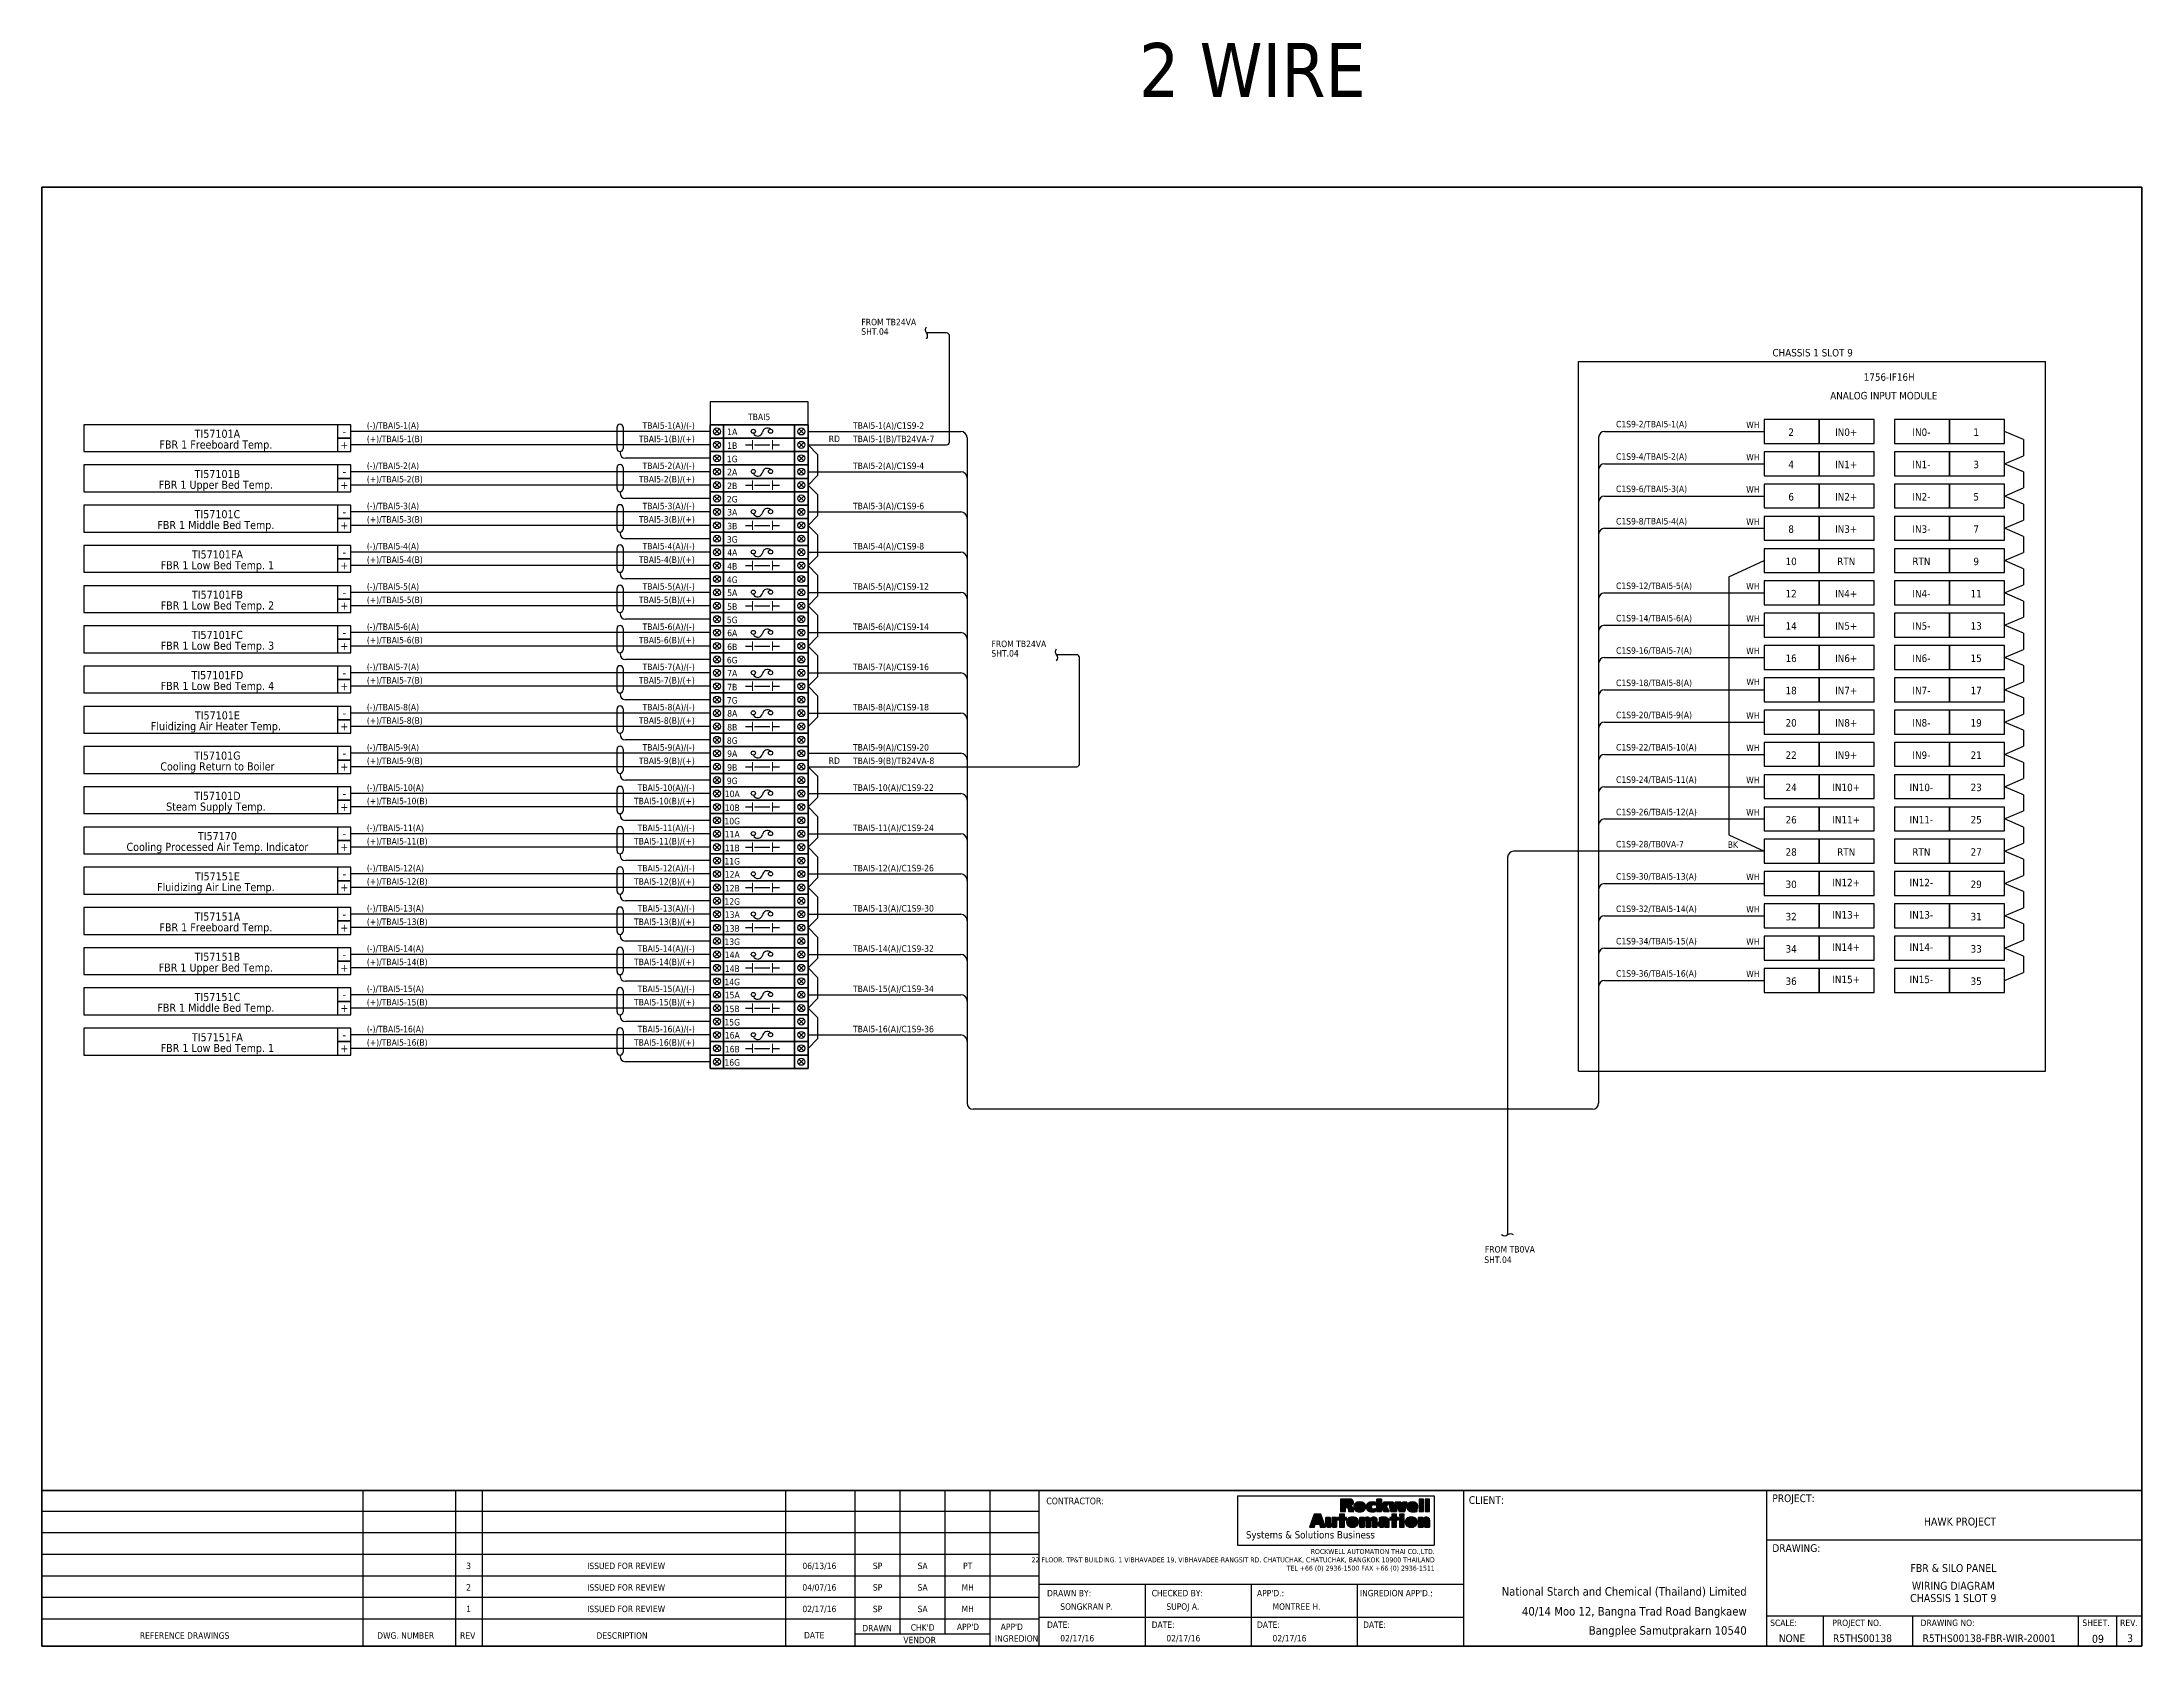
# Model space of a CAD drawing. Header units: millimetres. Extents: x 0 to 1792788, y -13 to 262234.
# Drawn here: x 905434 to 1004324, y 184506 to 260035 of the extents above; entities that cross this region are included whole.
import ezdxf
from ezdxf.enums import TextEntityAlignment as Align

# ---------------------------------------------------------------- set-up
doc = ezdxf.new("R2010")
doc.units = ezdxf.units.MM
for name, color, linetype, lineweight in [('ASHADE', 7, 'Continuous', 25), ('GT_1', 9, 'Continuous', 25), ('HELPPOINT', 7, 'Continuous', 25), ('IE-EQUIP', 253, 'Continuous', 25), ('IE-WIRE', 7, 'Continuous', 25), ('MEMBER', 7, 'Continuous', 25), ('power', 7, 'Continuous', 25), ('RA_LOGO', 2, 'Continuous', 25), ('TITLE_BOX', 7, 'Continuous', 25)]:
    doc.layers.add(name, color=color, linetype=linetype, lineweight=lineweight)
doc.styles.add('Tahoma', font='')
doc.styles.get('Tahoma').set_extended_font_data('Tahoma')

msp = doc.modelspace()

# ---------------------------------------------------------------- texts
at = {"color": 7, "style": 'Tahoma'}
for s, height, p in [('2 WIRE', 2540, (957088, 257449)), ('(+)/TBAI5-1(B)', 304.8, (920729, 241192)), ('(+)/TBAI5-2(B)', 304.8, (920729, 239297)), ('(+)/TBAI5-3(B)', 304.8, (920729, 237403)), ('(+)/TBAI5-4(B)', 304.8, (920729, 235508)), ('(+)/TBAI5-5(B)', 304.8, (920729, 233614)), ('(+)/TBAI5-6(B)', 304.8, (920729, 231720)), ('(+)/TBAI5-7(B)', 304.8, (920729, 229825)), ('(+)/TBAI5-8(B)', 304.8, (920729, 227931)), ('(+)/TBAI5-9(B)', 304.8, (920729, 226036)), ('(+)/TBAI5-10(B)', 304.8, (920729, 224142)), ('(+)/TBAI5-11(B)', 304.8, (920729, 222247)), ('C1S9-28/TB0VA-7', 304.8, (979556, 222111)), ('BK', 304.8, (984817, 222090)), ('(+)/TBAI5-12(B)', 304.8, (920729, 220353)), ('(+)/TBAI5-13(B)', 304.8, (920729, 218458)), ('(+)/TBAI5-14(B)', 304.8, (920729, 216564)), ('(+)/TBAI5-15(B)', 304.8, (920729, 214669)), ('(+)/TBAI5-16(B)', 304.8, (920729, 212775)), ('SHT.04', 304.8, (973352, 202544)), ('FROM TB0VA', 304.8, (973381, 203033))]:
    msp.add_text(s, height=height, dxfattribs=at).set_placement(p)
at = {"color": 1, "style": 'Tahoma'}
for s, p in [('SHT.04', (944013, 246252)), ('FROM TB24VA', (944018, 246696)), ('RD', (942480, 241199)), ('TBAI5-1(B)/TB24VA-7', (943625, 241192)), ('SHT.04', (950139, 231096)), ('FROM TB24VA', (950144, 231540)), ('RD', (942480, 226043)), ('TBAI5-9(B)/TB24VA-8', (943625, 226036))]:
    msp.add_text(s, height=304.8, dxfattribs=at).set_placement(p)
at = {"color": 2, "style": 'Tahoma'}
for s, height, p in [('CHASSIS 1 SLOT 9', 350.52, (988815, 245405)), ('1756-IF16H', 350.5, (992419, 244258)), ('ANALOG INPUT MODULE', 350.52, (992166, 243383)), ('2', 351, (987802, 241662)), ('IN0+', 350.5, (990395, 241662)), ('IN0-', 350.5, (993934, 241662)), ('1', 351, (996516, 241662)), ('4', 351, (987802, 240141)), ('IN1+', 350.5, (990395, 240141)), ('IN1-', 350.5, (993934, 240141)), ('3', 351, (996516, 240141)), ('6', 351, (987802, 238620)), ('IN2+', 350.5, (990395, 238620)), ('IN2-', 350.5, (993934, 238620)), ('5', 351, (996516, 238620)), ('8', 351, (987802, 237100)), ('IN3+', 350.5, (990395, 237100)), ('IN3-', 350.5, (993934, 237100)), ('7', 351, (996516, 237100)), ('10', 350.5, (987802, 235579)), ('RTN', 350.5, (990395, 235579)), ('RTN', 350.5, (993934, 235579)), ('9', 351, (996516, 235579)), ('12', 350.5, (987802, 234059)), ('IN4+', 350.5, (990395, 234059)), ('IN4-', 350.5, (993934, 234059)), ('11', 350.5, (996516, 234059)), ('14', 350.5, (987802, 232538)), ('IN5+', 350.5, (990395, 232538)), ('IN5-', 350.5, (993934, 232538)), ('13', 350.5, (996516, 232538)), ('16', 350.5, (987802, 231017)), ('IN6+', 350.5, (990395, 231017)), ('IN6-', 350.5, (993934, 231017)), ('15', 350.5, (996516, 231017)), ('18', 350.5, (987802, 229497)), ('IN7+', 350.5, (990395, 229497)), ('IN7-', 350.5, (993934, 229497)), ('17', 350.5, (996516, 229497)), ('20', 350.5, (987802, 227976)), ('IN8+', 350.5, (990395, 227976)), ('IN8-', 350.5, (993934, 227976)), ('19', 350.5, (996516, 227976)), ('22', 350.5, (987802, 226455)), ('IN9+', 350.5, (990395, 226455)), ('IN9-', 350.5, (993934, 226455)), ('21', 350.5, (996516, 226455)), ('24', 350.5, (987802, 224935)), ('IN10+', 350.5, (990395, 224935)), ('IN10-', 350.5, (993934, 224935)), ('23', 350.5, (996516, 224935)), ('26', 350.5, (987802, 223414)), ('IN11+', 350.5, (990395, 223414)), ('IN11-', 350.5, (993934, 223414)), ('25', 350.5, (996516, 223414)), ('28', 350.5, (987802, 221894)), ('RTN', 350.5, (990395, 221894)), ('RTN', 350.5, (993934, 221894)), ('27', 350.5, (996516, 221894)), ('30', 350.5, (987802, 220373)), ('IN12+', 350.5, (990395, 220456)), ('IN12-', 350.5, (993934, 220456)), ('29', 350.5, (996516, 220373)), ('32', 350.5, (987802, 218852)), ('IN13+', 350.5, (990395, 218935)), ('IN13-', 350.5, (993934, 218935)), ('31', 350.5, (996516, 218852)), ('IN14+', 350.5, (990395, 217415)), ('IN14-', 350.5, (993934, 217415)), ('34', 350.5, (987802, 217332)), ('33', 350.5, (996516, 217332)), ('36', 350.5, (987802, 215811)), ('IN15+', 350.5, (990395, 215894)), ('IN15-', 350.5, (993934, 215894)), ('35', 350.5, (996516, 215811))]:
    msp.add_text(s, height=height, dxfattribs=at).set_placement(p, align=Align.MIDDLE_CENTER)
at = {"color": 4, "style": 'Tahoma'}
for s, height, p in [('TBAI5', 304.8, (939204, 242382)), ('TI57101A', 381, (913694, 241589)), ('FBR 1 Freeboard Temp. ', 381, (913694, 241081)), ('FBR 1 Upper Bed Temp. ', 381, (913694, 239187)), ('TI57101B', 381, (913694, 239695)), ('FBR 1 Middle Bed Temp. ', 381, (913694, 237292)), ('TI57101C', 381, (913694, 237800)), ('FBR 1 Low Bed Temp. 1', 381, (913694, 235398)), ('TI57101FA', 381, (913694, 235906)), ('FBR 1 Low Bed Temp. 2', 381, (913694, 233503)), ('TI57101FB', 381, (913694, 234011)), ('FBR 1 Low Bed Temp. 3', 381, (913694, 231609)), ('TI57101FC', 381, (913694, 232117)), ('TI57101FD', 381, (913694, 230222)), ('FBR 1 Low Bed Temp. 4', 381, (913694, 229714)), ('TI57101E', 381, (913694, 228328)), ('Fluidizing Air Heater Temp. ', 381, (913694, 227820)), ('TI57101G', 381, (913694, 226433)), ('Cooling Return to Boiler', 381, (913694, 225925)), ('TI57101D', 381, (913694, 224539)), ('Steam Supply Temp. ', 381, (913694, 224031)), ('TI57170', 381, (913694, 222644)), ('Cooling Processed Air Temp. Indicator', 381, (913694, 222136)), ('TI57151E', 381, (913694, 220750)), ('Fluidizing Air Line Temp. ', 381, (913694, 220242)), ('FBR 1 Freeboard Temp. ', 381, (913694, 218347)), ('TI57151A', 381, (913694, 218855)), ('FBR 1 Upper Bed Temp. ', 381, (913694, 216453)), ('TI57151B', 381, (913694, 216961)), ('FBR 1 Middle Bed Temp. ', 381, (913694, 214559)), ('TI57151C', 381, (913694, 215067)), ('FBR 1 Low Bed Temp. 1', 381, (913694, 212664)), ('TI57151FA', 381, (913694, 213172))]:
    msp.add_text(s, height=height, dxfattribs=at).set_placement(p, align=Align.MIDDLE_CENTER)
for s, p in [('(-)/TBAI5-1(A)', (920729, 241823)), ('TBAI5-1(A)/C1S9-2', (943625, 241823)), ('C1S9-2/TBAI5-1(A)', (979556, 241889)), ('WH', (985686, 241858)), ('C1S9-4/TBAI5-2(A)', (979556, 240365)), ('WH', (985686, 240337)), ('(-)/TBAI5-2(A)', (920729, 239929)), ('TBAI5-2(A)/C1S9-4', (943625, 239929)), ('(-)/TBAI5-3(A)', (920729, 238034)), ('TBAI5-3(A)/C1S9-6', (943625, 238034)), ('C1S9-6/TBAI5-3(A)', (979556, 238841)), ('WH', (985686, 238816)), ('C1S9-8/TBAI5-4(A)', (979556, 237317)), ('WH', (985686, 237296)), ('(-)/TBAI5-4(A)', (920729, 236140)), ('TBAI5-4(A)/C1S9-8', (943625, 236140)), ('(-)/TBAI5-5(A)', (920729, 234246)), ('TBAI5-5(A)/C1S9-12', (943625, 234246)), ('C1S9-12/TBAI5-5(A)', (979556, 234276)), ('WH', (985686, 234255)), ('(-)/TBAI5-6(A)', (920729, 232351)), ('TBAI5-6(A)/C1S9-14', (943625, 232351)), ('C1S9-14/TBAI5-6(A)', (979556, 232752)), ('WH', (985686, 232734)), ('C1S9-16/TBAI5-7(A)', (979556, 231228)), ('WH', (985686, 231213)), ('(-)/TBAI5-7(A)', (920729, 230457)), ('TBAI5-7(A)/C1S9-16', (943625, 230457)), ('C1S9-18/TBAI5-8(A)', (979556, 229707)), ('WH', (985695, 229758)), ('(-)/TBAI5-8(A)', (920729, 228562)), ('TBAI5-8(A)/C1S9-18', (943625, 228562)), ('C1S9-20/TBAI5-9(A)', (979556, 228194)), ('WH', (985686, 228172)), ('(-)/TBAI5-9(A)', (920729, 226668)), ('TBAI5-9(A)/C1S9-20', (943625, 226668)), ('C1S9-22/TBAI5-10(A)', (979556, 226673)), ('WH', (985686, 226651)), ('(-)/TBAI5-10(A)', (920729, 224773)), ('TBAI5-10(A)/C1S9-22', (943625, 224773)), ('C1S9-24/TBAI5-11(A)', (979556, 225149)), ('WH', (985686, 225131)), ('C1S9-26/TBAI5-12(A)', (979556, 223625)), ('WH', (985686, 223610)), ('(-)/TBAI5-11(A)', (920729, 222879)), ('TBAI5-11(A)/C1S9-24', (943625, 222879)), ('(-)/TBAI5-12(A)', (920729, 220984)), ('TBAI5-12(A)/C1S9-26', (943625, 220984)), ('C1S9-30/TBAI5-13(A)', (979556, 220591)), ('WH', (985686, 220569)), ('(-)/TBAI5-13(A)', (920729, 219090)), ('TBAI5-13(A)/C1S9-30', (943625, 219090)), ('C1S9-32/TBAI5-14(A)', (979556, 219067)), ('WH', (985686, 219048)), ('C1S9-34/TBAI5-15(A)', (979556, 217543)), ('WH', (985686, 217528)), ('(-)/TBAI5-14(A)', (920729, 217195)), ('TBAI5-14(A)/C1S9-32', (943625, 217195)), ('(-)/TBAI5-15(A)', (920729, 215301)), ('TBAI5-15(A)/C1S9-34', (943625, 215301)), ('C1S9-36/TBAI5-16(A)', (979556, 216022)), ('WH', (985686, 216007)), ('(-)/TBAI5-16(A)', (920729, 213406)), ('TBAI5-16(A)/C1S9-36', (943625, 213406))]:
    msp.add_text(s, height=304.8, dxfattribs=at).set_placement(p)
at = {"color": 7, "style": 'Tahoma'}
for s, p in [('TBAI5-1(B)/(+)', (936177, 241192)), ('TBAI5-2(B)/(+)', (936177, 239297)), ('TBAI5-3(B)/(+)', (936177, 237403)), ('TBAI5-4(B)/(+)', (936177, 235508)), ('TBAI5-5(B)/(+)', (936177, 233614)), ('TBAI5-6(B)/(+)', (936177, 231720)), ('TBAI5-7(B)/(+)', (936177, 229825)), ('TBAI5-8(B)/(+)', (936177, 227931)), ('TBAI5-9(B)/(+)', (936177, 226036)), ('TBAI5-10(B)/(+)', (936177, 224142)), ('TBAI5-11(B)/(+)', (936177, 222247)), ('TBAI5-12(B)/(+)', (936177, 220353)), ('TBAI5-13(B)/(+)', (936177, 218458)), ('TBAI5-14(B)/(+)', (936177, 216564)), ('TBAI5-15(B)/(+)', (936177, 214669)), ('TBAI5-16(B)/(+)', (936177, 212775))]:
    msp.add_text(s, height=304.8, dxfattribs=at).set_placement(p, align=Align.RIGHT)
at = {"color": 4, "style": 'Tahoma'}
for s, p in [('TBAI5-1(A)/(-)', (936177, 241823)), ('TBAI5-2(A)/(-)', (936177, 239929)), ('TBAI5-3(A)/(-)', (936177, 238034)), ('TBAI5-4(A)/(-)', (936177, 236140)), ('TBAI5-5(A)/(-)', (936177, 234246)), ('TBAI5-6(A)/(-)', (936177, 232351)), ('TBAI5-7(A)/(-)', (936177, 230457)), ('TBAI5-8(A)/(-)', (936177, 228562)), ('TBAI5-9(A)/(-)', (936177, 226668)), ('TBAI5-10(A)/(-)', (936177, 224773)), ('TBAI5-11(A)/(-)', (936177, 222879)), ('TBAI5-12(A)/(-)', (936177, 220984)), ('TBAI5-13(A)/(-)', (936177, 219090)), ('TBAI5-14(A)/(-)', (936177, 217195)), ('TBAI5-15(A)/(-)', (936177, 215301)), ('TBAI5-16(A)/(-)', (936177, 213406))]:
    msp.add_text(s, height=304.8, dxfattribs=at).set_placement(p, align=Align.RIGHT)
at = {"color": 7, "style": 'Tahoma'}
for s, height, p in [('CHASSIS 1 SLOT 9', 376.46, (995438, 186766)), ('09', 376.5, (1002249, 184846))]:
    msp.add_text(s, height=height, dxfattribs=at).set_placement(p, align=Align.MIDDLE_CENTER)
at = {"layer": 'power', "color": 7, "style": 'Tahoma'}
for s, height, p in [('-', 381, (919675, 241701)), ('1A', 305.3, (937938, 241681)), ('+', 381, (919675, 241070)), ('1B', 305.3, (937938, 241029)), ('-', 381, (919675, 239806)), ('2A', 305.3, (937938, 239786)), ('+', 381, (919675, 239176)), ('2B', 305.3, (937938, 239134)), ('+', 381, (919675, 237281)), ('-', 381, (919675, 237912)), ('3B', 305.3, (937938, 237240)), ('3A', 305.3, (937938, 237892)), ('+', 381, (919675, 235387)), ('-', 381, (919675, 236017)), ('4B', 305.3, (937938, 235345)), ('4A', 305.3, (937938, 235998)), ('+', 381, (919675, 233492)), ('-', 381, (919675, 234123)), ('5A', 305.3, (937938, 234103)), ('5B', 305.3, (937938, 233451)), ('+', 381, (919675, 231598)), ('-', 381, (919675, 232228)), ('6A', 305.3, (937938, 232209)), ('6B', 305.3, (937938, 231556)), ('7A', 305.3, (937938, 230314)), ('+', 381, (919675, 229704)), ('-', 381, (919675, 230334)), ('7B', 305.3, (937938, 229662)), ('8A', 305.3, (937938, 228420)), ('+', 381, (919675, 227809)), ('-', 381, (919675, 228439)), ('8B', 305.3, (937938, 227768)), ('-', 381, (919675, 226545)), ('9A', 305.3, (937938, 226525)), ('+', 381, (919675, 225915)), ('9B', 305.3, (937938, 225873)), ('-', 381, (919675, 224650)), ('10A', 305.3, (937938, 224631)), ('+', 381, (919675, 224020)), ('10B', 305.3, (937938, 223979)), ('-', 381, (919675, 222756)), ('11A', 305.3, (937938, 222736)), ('+', 381, (919675, 222126)), ('11B', 305.3, (937938, 222084)), ('-', 381, (919675, 220862)), ('12A', 305.3, (937938, 220842)), ('+', 381, (919675, 220231)), ('12B', 305.3, (937938, 220190)), ('-', 381, (919675, 218967)), ('13A', 305.3, (937938, 218947)), ('+', 381, (919675, 218337)), ('13B', 305.3, (937938, 218295)), ('+', 381, (919675, 216442)), ('-', 381, (919675, 217073)), ('14A', 305.3, (937938, 217053)), ('14B', 305.3, (937938, 216401)), ('+', 381, (919675, 214548)), ('-', 381, (919675, 215178)), ('15A', 305.3, (937938, 215158)), ('15B', 305.3, (937938, 214506)), ('+', 381, (919675, 212653)), ('-', 381, (919675, 213284)), ('16A', 305.3, (937938, 213264)), ('16B', 305.3, (937938, 212612))]:
    msp.add_text(s, height=height, dxfattribs=at).set_placement(p, align=Align.MIDDLE_CENTER)
at = {"layer": 'power', "color": 3, "style": 'Tahoma'}
for s, p in [('1G', (937938, 240401)), ('2G', (937938, 238506)), ('3G', (937938, 236612)), ('4G', (937938, 234717)), ('5G', (937938, 232823)), ('6G', (937938, 230928)), ('7G', (937938, 229034)), ('8G', (937938, 227139)), ('9G', (937938, 225245)), ('10G', (937938, 223350)), ('11G', (937938, 221456)), ('12G', (937938, 219562)), ('13G', (937938, 217667)), ('14G', (937938, 215773)), ('15G', (937938, 213878)), ('16G', (937938, 211984))]:
    msp.add_text(s, height=305.3, dxfattribs=at).set_placement(p, align=Align.MIDDLE_CENTER)

# ---------------------------------------------------------------- blocks, each defined once
blk = doc.blocks.new('RA_LOGO1')
at = {"layer": 'RA_LOGO', "linetype": 'Continuous', "ltscale": 25.4}
for color, points in [(1, [(25.1, 13.7), (25.8, 13.7), (26.2, 13.7), (26.6, 13.5), (26.8, 13.2), (26.9, 12.8), (27, 12.3), (27.1, 11.7), (27.2, 11.1), (27.3, 10.7), (30.8, 10.7), (30.7, 11.1), (30.6, 11.7), (30.5, 12.2), (30.4, 12.8), (30.2, 13.4), (30, 13.9), (29.6, 14.3), (29.1, 14.6), (28.4, 14.8), (29, 15), (29.5, 15.2), (29.8, 15.5), (30.2, 15.8), (30.4, 16.2), (30.6, 16.6), (30.6, 17.2), (30.6, 17.6), (30.5, 18), (30.3, 18.4), (30.1, 18.6), (29.8, 18.9), (29.5, 19.1), (29.1, 19.3), (28.7, 19.4), (28.2, 19.5), (27.7, 19.5), (27.2, 19.5), (21.7, 19.5), (21.7, 10.7), (25.1, 10.7)]), (1, [(24.9, 15.7), (24.9, 17.6), (25.9, 17.6), (26.5, 17.5), (27, 17.2), (27.2, 16.7), (27.1, 16.1), (26.8, 15.8), (26.3, 15.7), (25.8, 15.7)]), (1, [(33, 17.2), (32.6, 17), (32.3, 16.8), (32, 16.6), (31.7, 16.4), (31.4, 16.1), (31.3, 15.7), (31.1, 15.4), (31, 15), (30.9, 14.6), (30.9, 14.1), (30.9, 13.7), (31, 13.3), (31.1, 12.9), (31.2, 12.5), (31.4, 12.2), (31.6, 11.9), (31.8, 11.6), (32.1, 11.3), (32.4, 11.1), (32.8, 11), (33.1, 10.8), (33.6, 10.7), (34, 10.6), (34.5, 10.6), (35, 10.5), (35.5, 10.6), (36, 10.6), (36.5, 10.7), (36.9, 10.8), (37.3, 11), (37.6, 11.1), (37.9, 11.3), (38.2, 11.6), (38.4, 11.9), (38.7, 12.2), (38.8, 12.5), (39, 12.9), (39, 13.3), (39.1, 13.7), (39.1, 14.1), (39.1, 14.6), (39, 15), (38.9, 15.4), (38.8, 15.7), (38.6, 16.1), (38.3, 16.4), (38.1, 16.6), (37.7, 16.8), (37.4, 17), (37, 17.2), (36.6, 17.3), (36.1, 17.4), (35.6, 17.4), (35, 17.5), (34.5, 17.4), (33.9, 17.4), (33.5, 17.3)]), (1, [(34.6, 15.4), (35, 15.6), (35.5, 15.4), (35.7, 14.8), (35.7, 14.1), (35.7, 13.4), (35.6, 12.9), (35.4, 12.6), (35, 12.4), (34.6, 12.6), (34.4, 12.9), (34.3, 13.4), (34.3, 14.1), (34.4, 14.8)]), (1, [(43.1, 14.6), (43.3, 15), (43.6, 15.3), (44.1, 15.5), (44.6, 15.6), (45.2, 15.5), (45.6, 15.4), (46, 15.2), (46, 17.2), (45.5, 17.3), (45, 17.4), (44.4, 17.4), (43.7, 17.5), (43.2, 17.4), (42.7, 17.4), (42.2, 17.3), (41.7, 17.2), (41.3, 17), (41, 16.8), (40.7, 16.6), (40.4, 16.4), (40.2, 16.1), (40, 15.7), (39.8, 15.4), (39.7, 15), (39.6, 14.6), (39.6, 14.1), (39.6, 13.7), (39.7, 13.3), (39.8, 12.9), (39.9, 12.5), (40.1, 12.2), (40.3, 11.9), (40.5, 11.6), (40.8, 11.3), (41.1, 11.1), (41.5, 11), (41.8, 10.8), (42.3, 10.7), (42.7, 10.6), (43.2, 10.6), (43.7, 10.5), (44.4, 10.6), (45, 10.6), (45.6, 10.7), (46.1, 10.9), (46.1, 12.8), (45.6, 12.6), (45.2, 12.5), (44.6, 12.4), (44.1, 12.5), (43.6, 12.7), (43.3, 13), (43.1, 13.5), (43, 14.1)]), (1, [(50.1, 19.5), (46.9, 19.5), (46.9, 10.7), (50.1, 10.7), (50.1, 14.4)]), (1, [(50.1, 14.4), (51.9, 10.7), (55.6, 10.7), (53.4, 14.4), (55.2, 17.3), (51.7, 17.3)]), (1, [(56.7, 10.7), (60.7, 10.7), (61.5, 15.2), (61.6, 15.2), (62.4, 10.7), (66.4, 10.7), (67.8, 17.3), (64.9, 17.3), (64.3, 13), (64.3, 13), (63.6, 17.3), (59.7, 17.3), (59, 13), (59, 13), (58.4, 17.3), (55.2, 17.3)]), (1, [(71.6, 10.6), (72.1, 10.5), (72.6, 10.5), (73.2, 10.6), (73.7, 10.6), (74.2, 10.7), (74.6, 10.8), (75.1, 10.9), (75.1, 12.6), (74.6, 12.4), (74.1, 12.3), (73.5, 12.2), (72.9, 12.2), (72.4, 12.2), (71.9, 12.3), (71.5, 12.5), (71.2, 12.8), (71.1, 13.2), (75.6, 13.2), (75.6, 13.6), (75.5, 14.1), (75.5, 14.5), (75.4, 15), (75.3, 15.4), (75.2, 15.7), (75, 16.1), (74.8, 16.4), (74.5, 16.6), (74.2, 16.9), (73.9, 17.1), (73.5, 17.2), (73.1, 17.4), (72.6, 17.4), (72.1, 17.5), (71.5, 17.4), (71, 17.4), (70.5, 17.3), (70.1, 17.2), (69.7, 17), (69.3, 16.8), (69, 16.6), (68.7, 16.4), (68.5, 16.1), (68.3, 15.7), (68.2, 15.4), (68.1, 15), (68, 14.6), (68, 14.1), (68, 13.7), (68, 13.3), (68.1, 12.9), (68.3, 12.5), (68.4, 12.2), (68.6, 11.9), (68.9, 11.6), (69.2, 11.3), (69.5, 11.1), (69.8, 11), (70.2, 10.8), (70.6, 10.7), (71.1, 10.6)]), (1, [(71.1, 14.6), (71.1, 15.2), (71.4, 15.7), (72, 15.9), (72.5, 15.7), (72.7, 15.2), (72.8, 14.6)]), (1, [(76.4, 10.7), (79.5, 10.7), (79.5, 19.5), (76.4, 19.5)]), (1, [(83.6, 19.5), (80.5, 19.5), (80.5, 10.7), (83.6, 10.7)]), (252, [(6.9, 1.9), (7.5, 0), (11.1, 0), (7.9, 9), (3.2, 9), (0, 0), (3.4, 0), (4, 1.9)]), (252, [(6.5, 4.1), (4.5, 4.1), (5.5, 7.1)]), (252, [(18.9, 6.7), (15.7, 6.7), (15.7, 2.8), (15.7, 2.4), (15.5, 2.1), (15.1, 1.9), (14.7, 2.1), (14.5, 2.4), (14.5, 2.8), (14.5, 6.7), (11.3, 6.7), (11.3, 2), (11.3, 1.6), (11.4, 1.2), (11.6, 0.8), (11.8, 0.5), (12.1, 0.2), (12.5, 0), (13, -0.1), (13.6, -0.1), (14.2, -0.1), (14.7, 0), (15.2, 0.3), (15.5, 0.7), (15.9, 1.2), (15.9, 0), (18.9, 0)]), (252, [(24.3, 4.9), (25.7, 4.9), (25.7, 6.7), (24.3, 6.7), (24.3, 9), (21, 9), (21, 6.7), (19.6, 6.7), (19.6, 4.9), (21, 4.9), (21, 0), (24.3, 0)]), (252, [(29, -0.1), (29.4, -0.1), (30, -0.1), (30.5, -0.1), (31, -0.1), (31.4, 0), (31.9, 0.1), (32.3, 0.3), (32.6, 0.5), (32.9, 0.7), (33.2, 0.9), (33.5, 1.2), (33.7, 1.5), (33.8, 1.9), (34, 2.2), (34.1, 2.6), (34.1, 3), (34.2, 3.5), (34.1, 4), (34.1, 4.4), (34, 4.8), (33.8, 5.1), (33.6, 5.5), (33.4, 5.8), (33.1, 6), (32.8, 6.3), (32.4, 6.4), (32, 6.6), (31.5, 6.7), (31.1, 6.8), (30.5, 6.9), (30, 6.9), (29.4, 6.9), (28.9, 6.8), (28.4, 6.7), (28, 6.6), (27.6, 6.4), (27.2, 6.3), (26.9, 6), (26.6, 5.8), (26.4, 5.5), (26.2, 5.1), (26, 4.8), (25.9, 4.4), (25.8, 4), (25.8, 3.5), (25.8, 3), (25.9, 2.6), (26, 2.2), (26.1, 1.9), (26.3, 1.5), (26.5, 1.2), (26.7, 0.9), (27, 0.7), (27.3, 0.5), (27.7, 0.3), (28.1, 0.1), (28.5, 0)]), (252, [(29.6, 1.9), (29.4, 2.3), (29.3, 2.8), (29.3, 3.5), (29.3, 4.2), (29.5, 4.7), (30, 5), (30.4, 4.7), (30.6, 4.2), (30.7, 3.5), (30.7, 2.8), (30.6, 2.3), (30.4, 1.9), (30, 1.8)]), (252, [(38.2, 3.9), (38.2, 4.3), (38.4, 4.7), (38.8, 4.8), (39.2, 4.7), (39.4, 4.3), (39.4, 3.9), (39.4, 0), (42.6, 0), (42.6, 3.9), (42.6, 4.3), (42.8, 4.7), (43.2, 4.8), (43.6, 4.7), (43.8, 4.3), (43.8, 3.9), (43.8, 0), (47, 0), (47, 4), (47, 4.4), (47, 4.8), (47, 5.1), (46.9, 5.5), (46.8, 5.8), (46.6, 6.1), (46.4, 6.4), (46.1, 6.6), (45.7, 6.7), (45.2, 6.8), (44.7, 6.9), (44.1, 6.8), (43.6, 6.7), (43.1, 6.5), (42.7, 6.1), (42.5, 5.7), (42.2, 6.2), (41.9, 6.5), (41.4, 6.7), (40.9, 6.8), (40.4, 6.9), (39.9, 6.8), (39.4, 6.7), (39, 6.6), (38.6, 6.3), (38.3, 6), (38, 5.5), (38, 6.7), (35, 6.7), (35, 0), (38.2, 0)]), (252, [(47.8, 1.3), (48, 0.9), (48.2, 0.6), (48.5, 0.3), (48.9, 0.1), (49.3, 0), (49.8, -0.1), (50.2, -0.1), (50.8, -0.1), (51.3, 0), (51.7, 0.2), (52.1, 0.6), (52.5, 1), (52.5, 0), (55.5, 0), (55.5, 4.1), (55.4, 4.6), (55.4, 5), (55.2, 5.4), (55, 5.7), (54.7, 6), (54.4, 6.2), (54.1, 6.4), (53.8, 6.6), (53.4, 6.7), (53, 6.8), (52.6, 6.8), (52.2, 6.9), (51.8, 6.9), (51.4, 6.9), (50.7, 6.9), (50.1, 6.8), (49.6, 6.7), (49.1, 6.6), (48.5, 6.5), (48.5, 4.6), (49.1, 4.8), (49.6, 5), (50.2, 5.1), (50.8, 5.2), (51.3, 5.2), (51.7, 5.1), (52.1, 4.9), (52.4, 4.6), (52.5, 4.2), (52.2, 4.2), (51.7, 4.3), (51.2, 4.3), (50.8, 4.3), (50.4, 4.2), (49.9, 4.2), (49.5, 4.1), (49.1, 3.9), (48.7, 3.7), (48.4, 3.5), (48.1, 3.2), (47.9, 2.8), (47.8, 2.3), (47.8, 1.8)]), (252, [(50.7, 2.2), (51, 2.7), (51.5, 2.9), (52.2, 3), (52.5, 3), (52.5, 2.7), (52.4, 2.2), (52.1, 1.7), (51.5, 1.6), (51.1, 1.6), (50.8, 1.8)]), (252, [(57.3, 0), (60.6, 0), (60.6, 4.9), (62, 4.9), (62, 6.7), (60.6, 6.7), (60.6, 9), (57.3, 9), (57.3, 6.7), (56, 6.7), (56, 4.9), (57.3, 4.9)]), (252, [(66, 7.5), (66, 9), (62.8, 9), (62.8, 7.5)]), (252, [(62.8, 0), (66, 0), (66, 6.7), (62.8, 6.7)]), (252, [(69.9, -0.1), (70.4, -0.1), (70.9, -0.1), (71.4, -0.1), (71.9, -0.1), (72.4, 0), (72.8, 0.1), (73.2, 0.3), (73.5, 0.5), (73.8, 0.7), (74.1, 0.9), (74.4, 1.2), (74.6, 1.5), (74.8, 1.9), (74.9, 2.2), (75, 2.6), (75, 3), (75.1, 3.5), (75, 4), (75, 4.4), (74.9, 4.8), (74.7, 5.1), (74.5, 5.5), (74.3, 5.8), (74, 6), (73.7, 6.3), (73.3, 6.4), (72.9, 6.6), (72.5, 6.7), (72, 6.8), (71.4, 6.9), (70.9, 6.9), (70.3, 6.9), (69.8, 6.8), (69.3, 6.7), (68.9, 6.6), (68.5, 6.4), (68.1, 6.3), (67.8, 6), (67.5, 5.8), (67.3, 5.5), (67.1, 5.1), (66.9, 4.8), (66.8, 4.4), (66.7, 4), (66.7, 3.5), (66.7, 3), (66.8, 2.6), (66.9, 2.2), (67, 1.9), (67.2, 1.5), (67.4, 1.2), (67.6, 0.9), (67.9, 0.7), (68.2, 0.5), (68.6, 0.3), (69, 0.1), (69.4, 0)]), (252, [(70.5, 1.9), (70.3, 2.3), (70.2, 2.8), (70.2, 3.5), (70.2, 4.2), (70.4, 4.7), (70.9, 5), (71.4, 4.7), (71.6, 4.2), (71.6, 3.5), (71.6, 2.8), (71.5, 2.3), (71.3, 1.9), (70.9, 1.8)]), (252, [(79.2, 3.9), (79.2, 4.3), (79.3, 4.7), (79.7, 4.8), (80.1, 4.7), (80.3, 4.3), (80.3, 3.9), (80.3, 0), (83.6, 0), (83.6, 4.7), (83.5, 5.1), (83.4, 5.6), (83.3, 5.9), (83, 6.3), (82.7, 6.5), (82.3, 6.7), (81.8, 6.8), (81.2, 6.9), (80.7, 6.8), (80.1, 6.7), (79.7, 6.4), (79.3, 6.1), (79, 5.5), (79, 6.7), (75.9, 6.7), (75.9, 0), (79.2, 0)])]:
    blk.add_hatch(color=color, dxfattribs=at).paths.add_polyline_path(points, flags=0)
at = {"layer": 'RA_LOGO', "color": 1, "linetype": 'Continuous', "ltscale": 25.4}
for points in [[(29.1, 19.3), (28.7, 19.4), (28.2, 19.5), (27.7, 19.5), (27.2, 19.5), (21.7, 19.5), (21.7, 10.7), (25.1, 10.7), (25.1, 13.7), (25.8, 13.7), (26.2, 13.7), (26.6, 13.5), (26.8, 13.2), (26.9, 12.8), (27, 12.3), (27.1, 11.7), (27.2, 11.1), (27.3, 10.7), (30.8, 10.7), (30.7, 11.1), (30.6, 11.7), (30.5, 12.2), (30.4, 12.8), (30.2, 13.4), (30, 13.9), (29.6, 14.3), (29.1, 14.6), (28.5, 14.8), (28.5, 14.8), (29, 15), (29.5, 15.2), (29.8, 15.5), (30.2, 15.8), (30.4, 16.2), (30.6, 16.6), (30.6, 17.2), (30.6, 17.6), (30.5, 18), (30.3, 18.4), (30.1, 18.6), (29.8, 18.9), (29.5, 19.1)], [(25.1, 13.7), (25.8, 13.7), (26.2, 13.7), (26.6, 13.5), (26.8, 13.2), (26.9, 12.8), (27, 12.3), (27.1, 11.7), (27.2, 11.1), (27.3, 10.7), (30.8, 10.7), (30.7, 11.1), (30.6, 11.7), (30.5, 12.2), (30.4, 12.8), (30.2, 13.4), (30, 13.9), (29.6, 14.3), (29.1, 14.6), (28.4, 14.8), (29, 15), (29.5, 15.2), (29.8, 15.5), (30.2, 15.8), (30.4, 16.2), (30.6, 16.6), (30.6, 17.2), (30.6, 17.6), (30.5, 18), (30.3, 18.4), (30.1, 18.6), (29.8, 18.9), (29.5, 19.1), (29.1, 19.3), (28.7, 19.4), (28.2, 19.5), (27.7, 19.5), (27.2, 19.5), (21.7, 19.5), (21.7, 10.7), (25.1, 10.7)], [(24.9, 15.7), (24.9, 17.6), (25.9, 17.6), (26.5, 17.5), (27, 17.2), (27.2, 16.7), (27.1, 16.1), (26.8, 15.8), (26.3, 15.7), (25.8, 15.7)], [(25.8, 15.7), (24.9, 15.7), (24.9, 17.6), (25.9, 17.6), (26.5, 17.5), (27, 17.2), (27.2, 16.7), (27.1, 16.1), (26.8, 15.8), (26.3, 15.7)], [(37, 17.2), (36.6, 17.3), (36.1, 17.4), (35.6, 17.4), (35, 17.5), (34.5, 17.4), (33.9, 17.4), (33.5, 17.3), (33, 17.2), (32.6, 17), (32.3, 16.8), (32, 16.6), (31.7, 16.4), (31.4, 16.1), (31.3, 15.7), (31.1, 15.4), (31, 15), (30.9, 14.6), (30.9, 14.1), (30.9, 14.1), (30.9, 13.7), (31, 13.3), (31.1, 12.9), (31.2, 12.5), (31.4, 12.2), (31.6, 11.9), (31.8, 11.6), (32.1, 11.3), (32.4, 11.1), (32.8, 11), (33.1, 10.8), (33.6, 10.7), (34, 10.6), (34.5, 10.6), (35, 10.5), (35.5, 10.6), (36, 10.6), (36.5, 10.7), (36.9, 10.8), (37.3, 11), (37.6, 11.1), (37.9, 11.3), (38.2, 11.6), (38.4, 11.9), (38.7, 12.2), (38.8, 12.5), (39, 12.9), (39, 13.3), (39.1, 13.7), (39.1, 14.1), (39.1, 14.6), (39, 15), (38.9, 15.4), (38.8, 15.7), (38.6, 16.1), (38.3, 16.4), (38.1, 16.6), (37.7, 16.8), (37.4, 17)], [(33, 17.2), (32.6, 17), (32.3, 16.8), (32, 16.6), (31.7, 16.4), (31.4, 16.1), (31.3, 15.7), (31.1, 15.4), (31, 15), (30.9, 14.6), (30.9, 14.1), (30.9, 13.7), (31, 13.3), (31.1, 12.9), (31.2, 12.5), (31.4, 12.2), (31.6, 11.9), (31.8, 11.6), (32.1, 11.3), (32.4, 11.1), (32.8, 11), (33.1, 10.8), (33.6, 10.7), (34, 10.6), (34.5, 10.6), (35, 10.5), (35.5, 10.6), (36, 10.6), (36.5, 10.7), (36.9, 10.8), (37.3, 11), (37.6, 11.1), (37.9, 11.3), (38.2, 11.6), (38.4, 11.9), (38.7, 12.2), (38.8, 12.5), (39, 12.9), (39, 13.3), (39.1, 13.7), (39.1, 14.1), (39.1, 14.6), (39, 15), (38.9, 15.4), (38.8, 15.7), (38.6, 16.1), (38.3, 16.4), (38.1, 16.6), (37.7, 16.8), (37.4, 17), (37, 17.2), (36.6, 17.3), (36.1, 17.4), (35.6, 17.4), (35, 17.5), (34.5, 17.4), (33.9, 17.4), (33.5, 17.3)], [(34.3, 14.1), (34.4, 14.8), (34.6, 15.4), (35, 15.6), (35.5, 15.4), (35.7, 14.8), (35.7, 14.1), (35.7, 13.4), (35.6, 12.9), (35.4, 12.6), (35, 12.4), (34.6, 12.6), (34.4, 12.9), (34.3, 13.4)], [(34.6, 15.4), (35, 15.6), (35.5, 15.4), (35.7, 14.8), (35.7, 14.1), (35.7, 13.4), (35.6, 12.9), (35.4, 12.6), (35, 12.4), (34.6, 12.6), (34.4, 12.9), (34.3, 13.4), (34.3, 14.1), (34.4, 14.8)], [(42.7, 17.4), (43.2, 17.4), (43.7, 17.5), (44.4, 17.4), (45, 17.4), (45.5, 17.3), (46, 17.2), (46, 15.2), (45.6, 15.4), (45.2, 15.5), (44.6, 15.6), (44.1, 15.5), (43.6, 15.3), (43.3, 15), (43.1, 14.6), (43, 14.1), (43.1, 13.5), (43.3, 13), (43.6, 12.7), (44.1, 12.5), (44.6, 12.4), (45.2, 12.5), (45.6, 12.6), (46.1, 12.8), (46.1, 10.9), (45.6, 10.7), (45, 10.6), (44.4, 10.6), (43.7, 10.5), (43.2, 10.6), (42.7, 10.6), (42.3, 10.7), (41.8, 10.8), (41.5, 11), (41.1, 11.1), (40.8, 11.3), (40.5, 11.6), (40.3, 11.9), (40.1, 12.2), (39.9, 12.5), (39.8, 12.9), (39.7, 13.3), (39.6, 13.7), (39.6, 14.1), (39.6, 14.6), (39.7, 15), (39.8, 15.4), (40, 15.7), (40.2, 16.1), (40.4, 16.4), (40.7, 16.6), (41, 16.8), (41.3, 17), (41.7, 17.2), (42.2, 17.3)], [(43.1, 14.6), (43.3, 15), (43.6, 15.3), (44.1, 15.5), (44.6, 15.6), (45.2, 15.5), (45.6, 15.4), (46, 15.2), (46, 17.2), (45.5, 17.3), (45, 17.4), (44.4, 17.4), (43.7, 17.5), (43.2, 17.4), (42.7, 17.4), (42.2, 17.3), (41.7, 17.2), (41.3, 17), (41, 16.8), (40.7, 16.6), (40.4, 16.4), (40.2, 16.1), (40, 15.7), (39.8, 15.4), (39.7, 15), (39.6, 14.6), (39.6, 14.1), (39.6, 13.7), (39.7, 13.3), (39.8, 12.9), (39.9, 12.5), (40.1, 12.2), (40.3, 11.9), (40.5, 11.6), (40.8, 11.3), (41.1, 11.1), (41.5, 11), (41.8, 10.8), (42.3, 10.7), (42.7, 10.6), (43.2, 10.6), (43.7, 10.5), (44.4, 10.6), (45, 10.6), (45.6, 10.7), (46.1, 10.9), (46.1, 12.8), (45.6, 12.6), (45.2, 12.5), (44.6, 12.4), (44.1, 12.5), (43.6, 12.7), (43.3, 13), (43.1, 13.5), (43, 14.1)], [(50.1, 10.7), (46.9, 10.7), (46.9, 19.5), (50.1, 19.5), (50.1, 14.4), (50.1, 14.4), (50.1, 14.4)], [(50.1, 19.5), (46.9, 19.5), (46.9, 10.7), (50.1, 10.7), (50.1, 14.4)], [(50.1, 14.4), (51.9, 10.7), (55.6, 10.7), (53.4, 14.4), (55.2, 17.3), (51.7, 17.3)], [(51.9, 10.7), (50.1, 14.4), (51.7, 17.3), (55.2, 17.3), (53.4, 14.4), (55.6, 10.7)], [(62.4, 10.7), (61.6, 15.2), (61.5, 15.2), (60.7, 10.7), (56.7, 10.7), (55.2, 17.3), (58.4, 17.3), (59, 13), (59, 13), (59.7, 17.3), (63.6, 17.3), (64.3, 13), (64.3, 13), (64.9, 17.3), (67.8, 17.3), (66.4, 10.7)], [(56.7, 10.7), (60.7, 10.7), (61.5, 15.2), (61.6, 15.2), (62.4, 10.7), (66.4, 10.7), (67.8, 17.3), (64.9, 17.3), (64.3, 13), (64.3, 13), (63.6, 17.3), (59.7, 17.3), (59, 13), (59, 13), (58.4, 17.3), (55.2, 17.3)], [(71.6, 10.6), (72.1, 10.5), (72.6, 10.5), (73.2, 10.6), (73.7, 10.6), (74.2, 10.7), (74.6, 10.8), (75.1, 10.9), (75.1, 12.6), (74.6, 12.4), (74.1, 12.3), (73.5, 12.2), (72.9, 12.2), (72.4, 12.2), (71.9, 12.3), (71.5, 12.5), (71.2, 12.8), (71.1, 13.2), (75.6, 13.2), (75.6, 13.6), (75.5, 14.1), (75.5, 14.5), (75.4, 15), (75.3, 15.4), (75.2, 15.7), (75, 16.1), (74.8, 16.4), (74.5, 16.6), (74.2, 16.9), (73.9, 17.1), (73.5, 17.2), (73.1, 17.4), (72.6, 17.4), (72.1, 17.5), (71.5, 17.4), (71, 17.4), (70.5, 17.3), (70.1, 17.2), (69.7, 17), (69.3, 16.8), (69, 16.6), (68.7, 16.4), (68.5, 16.1), (68.3, 15.7), (68.2, 15.4), (68.1, 15), (68, 14.6), (68, 14.1), (68, 14.1), (68, 13.7), (68, 13.3), (68.1, 12.9), (68.3, 12.5), (68.4, 12.2), (68.6, 11.9), (68.9, 11.6), (69.2, 11.3), (69.5, 11.1), (69.8, 11), (70.2, 10.8), (70.6, 10.7), (71.1, 10.6)], [(71.6, 10.6), (72.1, 10.5), (72.6, 10.5), (73.2, 10.6), (73.7, 10.6), (74.2, 10.7), (74.6, 10.8), (75.1, 10.9), (75.1, 12.6), (74.6, 12.4), (74.1, 12.3), (73.5, 12.2), (72.9, 12.2), (72.4, 12.2), (71.9, 12.3), (71.5, 12.5), (71.2, 12.8), (71.1, 13.2), (75.6, 13.2), (75.6, 13.6), (75.5, 14.1), (75.5, 14.5), (75.4, 15), (75.3, 15.4), (75.2, 15.7), (75, 16.1), (74.8, 16.4), (74.5, 16.6), (74.2, 16.9), (73.9, 17.1), (73.5, 17.2), (73.1, 17.4), (72.6, 17.4), (72.1, 17.5), (71.5, 17.4), (71, 17.4), (70.5, 17.3), (70.1, 17.2), (69.7, 17), (69.3, 16.8), (69, 16.6), (68.7, 16.4), (68.5, 16.1), (68.3, 15.7), (68.2, 15.4), (68.1, 15), (68, 14.6), (68, 14.1), (68, 13.7), (68, 13.3), (68.1, 12.9), (68.3, 12.5), (68.4, 12.2), (68.6, 11.9), (68.9, 11.6), (69.2, 11.3), (69.5, 11.1), (69.8, 11), (70.2, 10.8), (70.6, 10.7), (71.1, 10.6)], [(72.8, 14.6), (71.1, 14.6), (71.1, 15.2), (71.4, 15.7), (72, 15.9), (72.5, 15.7), (72.7, 15.2)], [(71.1, 14.6), (71.1, 15.2), (71.4, 15.7), (72, 15.9), (72.5, 15.7), (72.7, 15.2), (72.8, 14.6)], [(76.4, 10.7), (79.5, 10.7), (79.5, 19.5), (76.4, 19.5)], [(76.4, 10.7), (79.5, 10.7), (79.5, 19.5), (76.4, 19.5)], [(80.5, 10.7), (83.6, 10.7), (83.6, 19.5), (80.5, 19.5)], [(83.6, 19.5), (80.5, 19.5), (80.5, 10.7), (83.6, 10.7)]]:
    blk.add_lwpolyline(points, close=True, dxfattribs=at)
at = {"layer": 'RA_LOGO', "color": 252, "linetype": 'Continuous', "ltscale": 25.4}
for points in [[(7.5, 0), (11.1, 0), (7.9, 9), (3.2, 9), (0, 0), (3.4, 0), (4, 1.9), (6.9, 1.9)], [(6.9, 1.9), (7.5, 0), (11.1, 0), (7.9, 9), (3.2, 9), (0, 0), (3.4, 0), (4, 1.9)], [(5.5, 7.1), (5.5, 7.1), (6.5, 4.1), (4.5, 4.1)], [(6.5, 4.1), (4.5, 4.1), (5.5, 7.1)], [(11.6, 0.8), (11.4, 1.2), (11.3, 1.6), (11.3, 2), (11.3, 6.7), (14.5, 6.7), (14.5, 2.8), (14.5, 2.4), (14.7, 2.1), (15.1, 1.9), (15.5, 2.1), (15.7, 2.4), (15.7, 2.8), (15.7, 6.7), (18.9, 6.7), (18.9, 0), (15.9, 0), (15.9, 1.2), (15.8, 1.2), (15.5, 0.7), (15.2, 0.3), (14.7, 0), (14.2, -0.1), (13.6, -0.1), (13, -0.1), (12.5, 0), (12.1, 0.2), (11.8, 0.5)], [(18.9, 6.7), (15.7, 6.7), (15.7, 2.8), (15.7, 2.4), (15.5, 2.1), (15.1, 1.9), (14.7, 2.1), (14.5, 2.4), (14.5, 2.8), (14.5, 6.7), (11.3, 6.7), (11.3, 2), (11.3, 1.6), (11.4, 1.2), (11.6, 0.8), (11.8, 0.5), (12.1, 0.2), (12.5, 0), (13, -0.1), (13.6, -0.1), (14.2, -0.1), (14.7, 0), (15.2, 0.3), (15.5, 0.7), (15.9, 1.2), (15.9, 0), (18.9, 0)], [(24.3, 4.9), (25.7, 4.9), (25.7, 6.7), (24.3, 6.7), (24.3, 9), (21, 9), (21, 6.7), (19.6, 6.7), (19.6, 4.9), (21, 4.9), (21, 0), (24.3, 0)], [(24.3, 4.9), (25.7, 4.9), (25.7, 6.7), (24.3, 6.7), (24.3, 9), (21, 9), (21, 6.7), (19.6, 6.7), (19.6, 4.9), (21, 4.9), (21, 0), (24.3, 0)], [(29.4, 6.9), (28.9, 6.8), (28.4, 6.7), (28, 6.6), (27.6, 6.4), (27.2, 6.3), (26.9, 6), (26.6, 5.8), (26.4, 5.5), (26.2, 5.1), (26, 4.8), (25.9, 4.4), (25.8, 4), (25.8, 3.5), (25.8, 3.5), (25.8, 3), (25.9, 2.6), (26, 2.2), (26.1, 1.9), (26.3, 1.5), (26.5, 1.2), (26.7, 0.9), (27, 0.7), (27.3, 0.5), (27.7, 0.3), (28.1, 0.1), (28.5, 0), (29, -0.1), (29.4, -0.1), (30, -0.1), (30.5, -0.1), (31, -0.1), (31.4, 0), (31.9, 0.1), (32.3, 0.3), (32.6, 0.5), (32.9, 0.7), (33.2, 0.9), (33.5, 1.2), (33.7, 1.5), (33.8, 1.9), (34, 2.2), (34.1, 2.6), (34.1, 3), (34.2, 3.5), (34.2, 3.5), (34.1, 4), (34.1, 4.4), (34, 4.8), (33.8, 5.1), (33.6, 5.5), (33.4, 5.8), (33.1, 6), (32.8, 6.3), (32.4, 6.4), (32, 6.6), (31.5, 6.7), (31.1, 6.8), (30.5, 6.9), (30, 6.9), (30, 6.9)], [(29, -0.1), (29.4, -0.1), (30, -0.1), (30.5, -0.1), (31, -0.1), (31.4, 0), (31.9, 0.1), (32.3, 0.3), (32.6, 0.5), (32.9, 0.7), (33.2, 0.9), (33.5, 1.2), (33.7, 1.5), (33.8, 1.9), (34, 2.2), (34.1, 2.6), (34.1, 3), (34.2, 3.5), (34.1, 4), (34.1, 4.4), (34, 4.8), (33.8, 5.1), (33.6, 5.5), (33.4, 5.8), (33.1, 6), (32.8, 6.3), (32.4, 6.4), (32, 6.6), (31.5, 6.7), (31.1, 6.8), (30.5, 6.9), (30, 6.9), (29.4, 6.9), (28.9, 6.8), (28.4, 6.7), (28, 6.6), (27.6, 6.4), (27.2, 6.3), (26.9, 6), (26.6, 5.8), (26.4, 5.5), (26.2, 5.1), (26, 4.8), (25.9, 4.4), (25.8, 4), (25.8, 3.5), (25.8, 3), (25.9, 2.6), (26, 2.2), (26.1, 1.9), (26.3, 1.5), (26.5, 1.2), (26.7, 0.9), (27, 0.7), (27.3, 0.5), (27.7, 0.3), (28.1, 0.1), (28.5, 0)], [(29.3, 3.5), (29.3, 4.2), (29.5, 4.7), (30, 5), (30.4, 4.7), (30.6, 4.2), (30.7, 3.5), (30.7, 2.8), (30.6, 2.3), (30.4, 1.9), (30, 1.8), (29.6, 1.9), (29.4, 2.3), (29.3, 2.8)], [(29.6, 1.9), (29.4, 2.3), (29.3, 2.8), (29.3, 3.5), (29.3, 4.2), (29.5, 4.7), (30, 5), (30.4, 4.7), (30.6, 4.2), (30.7, 3.5), (30.7, 2.8), (30.6, 2.3), (30.4, 1.9), (30, 1.8)], [(39.4, 4.3), (39.2, 4.7), (38.8, 4.8), (38.4, 4.7), (38.2, 4.3), (38.2, 3.9), (38.2, 0), (35, 0), (35, 6.7), (38, 6.7), (38, 5.6), (38.1, 5.6), (38.3, 6), (38.6, 6.3), (39, 6.6), (39.4, 6.7), (39.9, 6.8), (40.4, 6.9), (40.9, 6.8), (41.4, 6.7), (41.9, 6.5), (42.2, 6.2), (42.5, 5.7), (42.5, 5.7), (42.7, 6.1), (43.1, 6.5), (43.6, 6.7), (44.1, 6.8), (44.7, 6.9), (45.2, 6.8), (45.7, 6.7), (46.1, 6.6), (46.4, 6.4), (46.6, 6.1), (46.8, 5.8), (46.9, 5.5), (47, 5.1), (47, 4.8), (47, 4.4), (47, 4), (47, 0), (43.8, 0), (43.8, 3.9), (43.8, 4.3), (43.6, 4.7), (43.2, 4.8), (42.8, 4.7), (42.6, 4.3), (42.6, 3.9), (42.6, 0), (39.4, 0), (39.4, 3.9)], [(38.2, 3.9), (38.2, 4.3), (38.4, 4.7), (38.8, 4.8), (39.2, 4.7), (39.4, 4.3), (39.4, 3.9), (39.4, 0), (42.6, 0), (42.6, 3.9), (42.6, 4.3), (42.8, 4.7), (43.2, 4.8), (43.6, 4.7), (43.8, 4.3), (43.8, 3.9), (43.8, 0), (47, 0), (47, 4), (47, 4.4), (47, 4.8), (47, 5.1), (46.9, 5.5), (46.8, 5.8), (46.6, 6.1), (46.4, 6.4), (46.1, 6.6), (45.7, 6.7), (45.2, 6.8), (44.7, 6.9), (44.1, 6.8), (43.6, 6.7), (43.1, 6.5), (42.7, 6.1), (42.5, 5.7), (42.2, 6.2), (41.9, 6.5), (41.4, 6.7), (40.9, 6.8), (40.4, 6.9), (39.9, 6.8), (39.4, 6.7), (39, 6.6), (38.6, 6.3), (38.3, 6), (38, 5.5), (38, 6.7), (35, 6.7), (35, 0), (38.2, 0)], [(50.1, 6.8), (49.6, 6.7), (49.1, 6.6), (48.5, 6.5), (48.5, 4.6), (49.1, 4.8), (49.6, 5), (50.2, 5.1), (50.8, 5.2), (51.3, 5.2), (51.7, 5.1), (52.1, 4.9), (52.4, 4.6), (52.5, 4.2), (52.2, 4.2), (51.7, 4.3), (51.2, 4.3), (50.8, 4.3), (50.4, 4.2), (49.9, 4.2), (49.5, 4.1), (49.1, 3.9), (48.7, 3.7), (48.4, 3.5), (48.1, 3.2), (47.9, 2.8), (47.8, 2.3), (47.8, 1.8), (47.8, 1.8), (47.8, 1.3), (48, 0.9), (48.2, 0.6), (48.5, 0.3), (48.9, 0.1), (49.3, 0), (49.8, -0.1), (50.2, -0.1), (50.8, -0.1), (51.3, 0), (51.7, 0.2), (52.1, 0.6), (52.4, 1), (52.5, 1), (52.5, 0), (55.5, 0), (55.5, 4.1), (55.4, 4.6), (55.4, 5), (55.2, 5.4), (55, 5.7), (54.7, 6), (54.4, 6.2), (54.1, 6.4), (53.8, 6.6), (53.4, 6.7), (53, 6.8), (52.6, 6.8), (52.2, 6.9), (51.8, 6.9), (51.4, 6.9), (50.7, 6.9)], [(47.8, 1.3), (48, 0.9), (48.2, 0.6), (48.5, 0.3), (48.9, 0.1), (49.3, 0), (49.8, -0.1), (50.2, -0.1), (50.8, -0.1), (51.3, 0), (51.7, 0.2), (52.1, 0.6), (52.5, 1), (52.5, 0), (55.5, 0), (55.5, 4.1), (55.4, 4.6), (55.4, 5), (55.2, 5.4), (55, 5.7), (54.7, 6), (54.4, 6.2), (54.1, 6.4), (53.8, 6.6), (53.4, 6.7), (53, 6.8), (52.6, 6.8), (52.2, 6.9), (51.8, 6.9), (51.4, 6.9), (50.7, 6.9), (50.1, 6.8), (49.6, 6.7), (49.1, 6.6), (48.5, 6.5), (48.5, 4.6), (49.1, 4.8), (49.6, 5), (50.2, 5.1), (50.8, 5.2), (51.3, 5.2), (51.7, 5.1), (52.1, 4.9), (52.4, 4.6), (52.5, 4.2), (52.2, 4.2), (51.7, 4.3), (51.2, 4.3), (50.8, 4.3), (50.4, 4.2), (49.9, 4.2), (49.5, 4.1), (49.1, 3.9), (48.7, 3.7), (48.4, 3.5), (48.1, 3.2), (47.9, 2.8), (47.8, 2.3), (47.8, 1.8)], [(50.7, 2.2), (51, 2.7), (51.5, 2.9), (52.2, 3), (52.5, 3), (52.5, 2.7), (52.4, 2.2), (52.1, 1.7), (51.5, 1.6), (51.1, 1.6), (50.8, 1.8)], [(52.5, 2.7), (52.4, 2.2), (52.1, 1.7), (51.5, 1.6), (51.1, 1.6), (50.8, 1.8), (50.7, 2.2), (51, 2.7), (51.5, 2.9), (52.2, 3), (52.5, 3)], [(60.6, 0), (60.6, 4.9), (62, 4.9), (62, 6.7), (60.6, 6.7), (60.6, 9), (57.3, 9), (57.3, 6.7), (56, 6.7), (56, 4.9), (57.3, 4.9), (57.3, 0)], [(57.3, 0), (60.6, 0), (60.6, 4.9), (62, 4.9), (62, 6.7), (60.6, 6.7), (60.6, 9), (57.3, 9), (57.3, 6.7), (56, 6.7), (56, 4.9), (57.3, 4.9)], [(66, 7.5), (66, 9), (62.8, 9), (62.8, 7.5)], [(62.8, 7.5), (66, 7.5), (66, 9), (62.8, 9)], [(62.8, 0), (66, 0), (66, 6.7), (62.8, 6.7)], [(62.8, 0), (66, 0), (66, 6.7), (62.8, 6.7)], [(72.9, 6.6), (72.5, 6.7), (72, 6.8), (71.4, 6.9), (70.9, 6.9), (70.3, 6.9), (69.8, 6.8), (69.3, 6.7), (68.9, 6.6), (68.5, 6.4), (68.1, 6.3), (67.8, 6), (67.5, 5.8), (67.3, 5.5), (67.1, 5.1), (66.9, 4.8), (66.8, 4.4), (66.7, 4), (66.7, 3.5), (66.7, 3.5), (66.7, 3), (66.8, 2.6), (66.9, 2.2), (67, 1.9), (67.2, 1.5), (67.4, 1.2), (67.6, 0.9), (67.9, 0.7), (68.2, 0.5), (68.6, 0.3), (69, 0.1), (69.4, 0), (69.9, -0.1), (70.4, -0.1), (70.9, -0.1), (71.4, -0.1), (71.9, -0.1), (72.4, 0), (72.8, 0.1), (73.2, 0.3), (73.5, 0.5), (73.8, 0.7), (74.1, 0.9), (74.4, 1.2), (74.6, 1.5), (74.8, 1.9), (74.9, 2.2), (75, 2.6), (75, 3), (75.1, 3.5), (75.1, 3.5), (75, 4), (75, 4.4), (74.9, 4.8), (74.7, 5.1), (74.5, 5.5), (74.3, 5.8), (74, 6), (73.7, 6.3), (73.3, 6.4)], [(69.9, -0.1), (70.4, -0.1), (70.9, -0.1), (71.4, -0.1), (71.9, -0.1), (72.4, 0), (72.8, 0.1), (73.2, 0.3), (73.5, 0.5), (73.8, 0.7), (74.1, 0.9), (74.4, 1.2), (74.6, 1.5), (74.8, 1.9), (74.9, 2.2), (75, 2.6), (75, 3), (75.1, 3.5), (75, 4), (75, 4.4), (74.9, 4.8), (74.7, 5.1), (74.5, 5.5), (74.3, 5.8), (74, 6), (73.7, 6.3), (73.3, 6.4), (72.9, 6.6), (72.5, 6.7), (72, 6.8), (71.4, 6.9), (70.9, 6.9), (70.3, 6.9), (69.8, 6.8), (69.3, 6.7), (68.9, 6.6), (68.5, 6.4), (68.1, 6.3), (67.8, 6), (67.5, 5.8), (67.3, 5.5), (67.1, 5.1), (66.9, 4.8), (66.8, 4.4), (66.7, 4), (66.7, 3.5), (66.7, 3), (66.8, 2.6), (66.9, 2.2), (67, 1.9), (67.2, 1.5), (67.4, 1.2), (67.6, 0.9), (67.9, 0.7), (68.2, 0.5), (68.6, 0.3), (69, 0.1), (69.4, 0)], [(70.2, 3.5), (70.2, 4.2), (70.4, 4.7), (70.9, 5), (71.4, 4.7), (71.6, 4.2), (71.6, 3.5), (71.6, 2.8), (71.5, 2.3), (71.3, 1.9), (70.9, 1.8), (70.5, 1.9), (70.3, 2.3), (70.2, 2.8)], [(70.5, 1.9), (70.3, 2.3), (70.2, 2.8), (70.2, 3.5), (70.2, 4.2), (70.4, 4.7), (70.9, 5), (71.4, 4.7), (71.6, 4.2), (71.6, 3.5), (71.6, 2.8), (71.5, 2.3), (71.3, 1.9), (70.9, 1.8)], [(79.2, 4.3), (79.2, 3.9), (79.2, 0), (75.9, 0), (75.9, 6.7), (79, 6.7), (79, 5.6), (79, 5.6), (79.3, 6.1), (79.7, 6.4), (80.1, 6.7), (80.7, 6.8), (81.2, 6.9), (81.8, 6.8), (82.3, 6.7), (82.7, 6.5), (83, 6.3), (83.3, 5.9), (83.4, 5.6), (83.5, 5.1), (83.6, 4.7), (83.6, 0), (80.3, 0), (80.3, 3.9), (80.3, 4.3), (80.1, 4.7), (79.7, 4.8), (79.3, 4.7)], [(79.2, 3.9), (79.2, 4.3), (79.3, 4.7), (79.7, 4.8), (80.1, 4.7), (80.3, 4.3), (80.3, 3.9), (80.3, 0), (83.6, 0), (83.6, 4.7), (83.5, 5.1), (83.4, 5.6), (83.3, 5.9), (83, 6.3), (82.7, 6.5), (82.3, 6.7), (81.8, 6.8), (81.2, 6.9), (80.7, 6.8), (80.1, 6.7), (79.7, 6.4), (79.3, 6.1), (79, 5.5), (79, 6.7), (75.9, 6.7), (75.9, 0), (79.2, 0)]]:
    blk.add_lwpolyline(points, close=True, dxfattribs=at)
blk = doc.blocks.new('TPA')
at = {"ltscale": 25.4}
for p, q in [((14356728, 12757470), (14356728, 12754838)), ((14356728, 12757470), (14367258, 12757470)), ((14367258, 12757470), (14367258, 12754838)), ((14356728, 12754838), (14367258, 12754838))]:
    blk.add_line(p, q, dxfattribs=at)
at = {"color": 4, "ltscale": 25.4}
for p, q in [((14388070, 12751057), (14388070, 12749437)), ((14392840, 12751057), (14392840, 12749437))]:
    blk.add_line(p, q, dxfattribs=at)
at = {"color": 4, "ltscale": 12.7}
for p, q in [((14401704, 12751057), (14401704, 12749437)), ((14401704, 12751057), (14401704, 12749437)), ((14403758, 12751057), (14403758, 12749437)), ((14403758, 12751057), (14403758, 12749437))]:
    blk.add_line(p, q, dxfattribs=at)
at = {"layer": 'GT_1', "color": 4, "ltscale": 25.4}
for p, q in [((14309938, 12749437), (14309938, 12757755)), ((14314900, 12749437), (14314900, 12757755)), ((14316319, 12749437), (14316319, 12757755)), ((14332560, 12749437), (14332560, 12757755)), ((14336263, 12749437), (14336263, 12757755)), ((14338674, 12750067), (14338674, 12757755)), ((14341086, 12750068), (14341086, 12757756)), ((14343490, 12749437), (14343490, 12757755)), ((14346116, 12749437), (14346116, 12757755)), ((14368833, 12749437), (14368833, 12757755)), ((14385061, 12749437), (14385061, 12757755)), ((14385061, 12749437), (14385061, 12757755)), ((14385061, 12749437), (14385061, 12757755)), ((14346116, 12756634), (14292753, 12756634)), ((14346116, 12755485), (14292753, 12755485)), ((14346116, 12754332), (14292753, 12754332)), ((14346116, 12753180), (14292753, 12753180)), ((14368833, 12752737), (14346116, 12752737)), ((14351795, 12749437), (14351795, 12752737)), ((14357475, 12749437), (14357475, 12752737)), ((14363154, 12749437), (14363154, 12752737)), ((14346116, 12752028), (14292753, 12752028)), ((14346114, 12750875), (14292753, 12750875)), ((14343490, 12750067), (14336263, 12750067)), ((14368833, 12750964), (14346116, 12750964)), ((14385061, 12751057), (14405128, 12751057))]:
    blk.add_line(p, q, dxfattribs=at)
at = {"layer": 'HELPPOINT', "color": 4, "lineweight": 35, "ltscale": 25.4}
for p, q in [((14292753, 12749437), (14292753, 12827491)), ((14292753, 12827491), (14405128, 12827491)), ((14292753, 12749437), (14292753, 12827491)), ((14292753, 12827491), (14405128, 12827491)), ((14405128, 12827491), (14405128, 12749437)), ((14405128, 12827491), (14405128, 12749437)), ((14405128, 12749437), (14292753, 12749437)), ((14405128, 12749437), (14292753, 12749437))]:
    blk.add_line(p, q, dxfattribs=at)
at = {"layer": 'HELPPOINT', "color": 4, "ltscale": 25.4}
for p, q in [((14385061, 12755112), (14405128, 12755112)), ((14385061, 12755112), (14405128, 12755112)), ((14385061, 12751057), (14405128, 12751057))]:
    blk.add_line(p, q, dxfattribs=at)
at = {"layer": 'MEMBER', "color": 4, "lineweight": 35, "ltscale": 25.4}
blk.add_line((14292753, 12757755), (14405128, 12757755), dxfattribs=at)
blk.add_line((14292753, 12757755), (14405128, 12757755), dxfattribs=at)
at = {"layer": 'MEMBER', "color": 4, "ltscale": 25.4}
for p, q in [((14385061, 12755112), (14405128, 12755112)), ((14385061, 12755112), (14405128, 12755112)), ((14385061, 12751057), (14405128, 12751057)), ((14385061, 12751057), (14405128, 12751057))]:
    blk.add_line(p, q, dxfattribs=at)
at = {"xscale": 76.7727272878401, "yscale": 76.77272728795651, "zscale": 76.7727272878401}
blk.add_blockref('RA_LOGO1', (14360581, 12755805), dxfattribs=at)
at = {"color": 4, "style": 'Tahoma'}
for s, p in [('HAWK PROJECT', (14395390, 12756097)), ('FBR & SILO PANEL', (14395038, 12753610)), ('WIRING DIAGRAM', (14395038, 12752660))]:
    blk.add_text(s, height=424.08, dxfattribs=at).set_placement(p, align=Align.MIDDLE_CENTER)
at = {"color": 7, "style": 'Tahoma'}
blk.add_text('Systems & Solutions Business', height=390.01, dxfattribs=at).set_placement((14357181, 12755584), align=Align.TOP_LEFT)
at = {"color": 4, "insert": (14367280, 12754629), "char_height": 268.15, "attachment_point": 3, "style": 'Tahoma'}
blk.add_mtext('ROCKWELL AUTOMATION THAI CO.,LTD.\\P22 FLOOR. TP&T BUILDING. 1 VIBHAVADEE 19, VIBHAVADEE-RANGSIT RD. CHATUCHAK, CHATUCHAK, BANGKOK 10900 THAILAND\\PTEL +66 (0) 2936-1500 FAX +66 (0) 2936-1511', dxfattribs=at)
at = {"layer": 'GT_1', "color": 4, "style": 'Tahoma'}
for s, p in [('CLIENT:', (14369105, 12757043)), ('PROJECT:', (14385347, 12757139)), ('DRAWING:', (14385347, 12754472))]:
    blk.add_text(s, height=411.3, dxfattribs=at).set_placement(p)
at = {"layer": 'MEMBER', "color": 4, "style": 'Tahoma'}
for s, height, p in [('CONTRACTOR:', 356.48, (14346493, 12757021)), ('DRAWN BY:', 342.8, (14346536, 12752097)), ('CHECKED BY:', 342.77, (14352135, 12752097)), ("APP'D.:", 342.8, (14357769, 12752097)), ("INGREDION APP'D.:", 342.77, (14363275, 12752097)), ('SONGKRAN P.', 342.77, (14347243, 12751377)), ('SUPOJ A.', 342.8, (14352921, 12751377)), ('MONTREE H.', 342.8, (14358601, 12751377)), ('REFERENCE DRAWINGS', 342.77, (14297988, 12749826)), ('DWG. NUMBER', 342.77, (14310694, 12749826)), ('REV', 342.8, (14315126, 12749826)), ('DESCRIPTION', 342.77, (14322425, 12749826)), ('DATE', 342.8, (14333532, 12749847)), ('DRAWN', 342.8, (14336649, 12750224)), ("CHK'D", 342.8, (14339241, 12750260)), ("APP'D", 342.8, (14341710, 12750294)), ("APP'D", 342.8, (14344056, 12750294)), ('DATE:', 342.8, (14346536, 12750407)), ('DATE:', 342.8, (14352135, 12750407)), ('DATE:', 342.8, (14357769, 12750407)), ('DATE:', 342.8, (14363448, 12750407)), ('SCALE:', 342.8, (14385231, 12750507)), ('NONE', 410.8, (14385694, 12749649)), ('PROJECT NO.', 342.77, (14388558, 12750507)), ('R5THS00138', 410.8, (14388593, 12749649)), ('DRAWING NO:', 342.77, (14393283, 12750507)), ('R5THS00138-FBR-WIR-20001', 410.83, (14393388, 12749649)), ('SHEET.', 346.5, (14401935, 12750507)), ('REV.', 346.5, (14403954, 12750507)), ('VENDOR', 342.8, (14338846, 12749586)), ('INGREDION', 342.8, (14343744, 12749668)), ('02/17/16', 342.8, (14347243, 12749683)), ('02/17/16', 342.8, (14352921, 12749683)), ('02/17/16', 342.8, (14358601, 12749683))]:
    blk.add_text(s, height=height, dxfattribs=at).set_placement(p)
for s, height, p in [('3', 343, (14315582, 12753726)), ('ISSUED FOR REVIEW', 342.77, (14324013, 12753726)), ('06/13/16', 342.8, (14334352, 12753726)), ('SP', 342.8, (14337466, 12753726)), ('SA', 342.8, (14339877, 12753726)), ('PT', 342.8, (14342288, 12753726)), ('2', 343, (14315582, 12752574)), ('ISSUED FOR REVIEW', 342.77, (14324013, 12752574)), ('04/07/16', 342.8, (14334352, 12752574)), ('SP', 342.8, (14337466, 12752574)), ('SA', 342.8, (14339877, 12752574)), ('MH', 342.8, (14342288, 12752574)), ('1', 343, (14315582, 12751421)), ('ISSUED FOR REVIEW', 342.77, (14324013, 12751421)), ('02/17/16', 342.8, (14334352, 12751421)), ('SP', 342.8, (14337466, 12751421)), ('SA', 342.8, (14339877, 12751421)), ('MH', 342.8, (14342288, 12751421))]:
    blk.add_text(s, height=height, dxfattribs=at).set_placement(p, align=Align.MIDDLE_CENTER)
blk.add_text('3', height=411, dxfattribs=at).set_placement((14404490, 12749649), align=Align.CENTER)
at = {"layer": 'TITLE_BOX', "color": 7, "style": 'Tahoma'}
for s, p in [('National Starch and Chemical (Thailand) Limited', (14383976, 12752129)), ('40/14 Moo 12, Bangna Trad Road Bangkaew', (14383976, 12751067)), ('Bangplee Samutprakarn 10540', (14383976, 12750041))]:
    blk.add_text(s, height=457.2, dxfattribs=at).set_placement(p, align=Align.RIGHT)

# ---------------------------------------------------------------- linework, layer by layer
at = {"color": 1, "ltscale": 25.4}
for p, q in [((948035, 246338), (947089, 246338)), ((948162, 241192), (948162, 246211)), ((937335, 241814), (937100, 241579)), ((937100, 241814), (937335, 241579)), ((941074, 241814), (941309, 241579)), ((941309, 241814), (941074, 241579)), ((941507, 241065), (948035, 241065)), ((941507, 241065), (941954, 240619)), ((941954, 240619), (941954, 239617)), ((937335, 239920), (937100, 239685)), ((937100, 239920), (937335, 239685)), ((941074, 239920), (941309, 239685)), ((941309, 239920), (941074, 239685)), ((941507, 239171), (941954, 239617)), ((941507, 239171), (941954, 238724)), ((941954, 238724), (941954, 237723)), ((937335, 238025), (937100, 237790)), ((937100, 238025), (937335, 237790)), ((941074, 238025), (941309, 237790)), ((941309, 238025), (941074, 237790)), ((941507, 237276), (941954, 237723)), ((941507, 237276), (941954, 236830)), ((941954, 236830), (941954, 235828)), ((937335, 236131), (937100, 235896)), ((937100, 236131), (937335, 235896)), ((941074, 236131), (941309, 235896)), ((941309, 236131), (941074, 235896)), ((941507, 235382), (941954, 235828)), ((941507, 235382), (941954, 234935)), ((941954, 234935), (941954, 233934)), ((937335, 234236), (937100, 234001)), ((937100, 234236), (937335, 234001)), ((941074, 234236), (941309, 234001)), ((941309, 234236), (941074, 234001)), ((941507, 233487), (941954, 233934)), ((941507, 233487), (941954, 233041)), ((941954, 233041), (941954, 232039)), ((937335, 232342), (937100, 232107)), ((937100, 232342), (937335, 232107)), ((941074, 232342), (941309, 232107)), ((941309, 232342), (941074, 232107)), ((941507, 231593), (941954, 232039)), ((941507, 231593), (941954, 231146)), ((937335, 230447), (937100, 230212)), ((937100, 230447), (937335, 230212)), ((941074, 230447), (941309, 230212)), ((941309, 230447), (941074, 230212)), ((941954, 231146), (941954, 230145)), ((954161, 231182), (953215, 231182)), ((954288, 226036), (954288, 231055)), ((941507, 229698), (941954, 230145)), ((941507, 229698), (941954, 229252)), ((937335, 228553), (937100, 228318)), ((937100, 228553), (937335, 228318)), ((941074, 228553), (941309, 228318)), ((941309, 228553), (941074, 228318)), ((941954, 229252), (941954, 228250)), ((941507, 227804), (941954, 228250)), ((937335, 226658), (937100, 226423)), ((937100, 226658), (937335, 226423)), ((941074, 226658), (941309, 226423)), ((941309, 226658), (941074, 226423)), ((941507, 225909), (941954, 225463)), ((941507, 225909), (954161, 225909)), ((937335, 224764), (937100, 224529)), ((937100, 224764), (937335, 224529)), ((941074, 224764), (941309, 224529)), ((941309, 224764), (941074, 224529)), ((941954, 225463), (941954, 224462)), ((941507, 224015), (941954, 224462)), ((941507, 224015), (941954, 223568)), ((941954, 223568), (941954, 222567)), ((937335, 222870), (937100, 222635)), ((937100, 222870), (937335, 222635)), ((941074, 222870), (941309, 222635)), ((941309, 222870), (941074, 222635)), ((941507, 222121), (941954, 222567)), ((941507, 222121), (941954, 221674)), ((941954, 221674), (941954, 220673)), ((937335, 220975), (937100, 220740)), ((937100, 220975), (937335, 220740)), ((941074, 220975), (941309, 220740)), ((941309, 220975), (941074, 220740)), ((941507, 220226), (941954, 220673)), ((941507, 220226), (941954, 219780)), ((941954, 219780), (941954, 218778)), ((937335, 219081), (937100, 218846)), ((937100, 219081), (937335, 218846)), ((941074, 219081), (941309, 218846)), ((941309, 219081), (941074, 218846)), ((941507, 218332), (941954, 218778)), ((941507, 218332), (941954, 217885)), ((941954, 217885), (941954, 216884)), ((937335, 217186), (937100, 216951)), ((937100, 217186), (937335, 216951)), ((941074, 217186), (941309, 216951)), ((941309, 217186), (941074, 216951)), ((941507, 216437), (941954, 216884)), ((941507, 216437), (941954, 215991)), ((941954, 215991), (941954, 214989)), ((937335, 215292), (937100, 215057)), ((937100, 215292), (937335, 215057)), ((941074, 215292), (941309, 215057)), ((941309, 215292), (941074, 215057)), ((941507, 214543), (941954, 214989)), ((941507, 214543), (941954, 214096)), ((941954, 214096), (941954, 213095)), ((937335, 213397), (937100, 213162)), ((937100, 213397), (937335, 213162)), ((941074, 213397), (941309, 213162)), ((941309, 213397), (941074, 213162)), ((941507, 212648), (941954, 213095))]:
    msp.add_line(p, q, dxfattribs=at)
at = {"color": 4, "ltscale": 25.4}
for p, q in [((936901, 241697), (919984, 241697)), ((941507, 241697), (948696, 241697)), ((949001, 241392), (949001, 210061)), ((978735, 241416), (978735, 210061)), ((979016, 241697), (986530, 241697)), ((936901, 239802), (919984, 239802)), ((941507, 239802), (948696, 239802)), ((979016, 240176), (986530, 240176)), ((979016, 238655), (986530, 238655)), ((936901, 237908), (919984, 237908)), ((941507, 237908), (948696, 237908)), ((979016, 237135), (986530, 237135)), ((936901, 236013), (919984, 236013)), ((941507, 236013), (948696, 236013)), ((936901, 234119), (919984, 234119)), ((941507, 234119), (948696, 234119)), ((979016, 234094), (986530, 234094)), ((979016, 232573), (986530, 232573)), ((936901, 232224), (919984, 232224)), ((941507, 232224), (948696, 232224)), ((979016, 231052), (986530, 231052)), ((936901, 230330), (919984, 230330)), ((941507, 230330), (948696, 230330)), ((979016, 229532), (986530, 229532)), ((936901, 228435), (919984, 228435)), ((941507, 228435), (948696, 228435)), ((979016, 228011), (986530, 228011)), ((936901, 226541), (919984, 226541)), ((941507, 226541), (948696, 226541)), ((979016, 226491), (986530, 226491)), ((936901, 224646), (919984, 224646)), ((941507, 224646), (948696, 224646)), ((979016, 224970), (986530, 224970)), ((936901, 222752), (919984, 222752)), ((941507, 222752), (948696, 222752)), ((979016, 223449), (986530, 223449)), ((936901, 220858), (919984, 220858)), ((941507, 220858), (948696, 220858)), ((979016, 220408), (986530, 220408)), ((936901, 218963), (919984, 218963)), ((941507, 218963), (948696, 218963)), ((979016, 218887), (986530, 218887)), ((936901, 217069), (919984, 217069)), ((941507, 217069), (948696, 217069)), ((979016, 217367), (986530, 217367)), ((979016, 215846), (986530, 215846)), ((936901, 215174), (919984, 215174)), ((941507, 215174), (948696, 215174)), ((936901, 213280), (919984, 213280)), ((941507, 213280), (948696, 213280)), ((978453, 209780), (949282, 209780))]:
    msp.add_line(p, q, dxfattribs=at)
at = {"color": 3, "ltscale": 25.4}
for p, q in [((932794, 241894), (932794, 240890)), ((932654, 240750), (932654, 240688)), ((936901, 240434), (932908, 240434)), ((937335, 240551), (937100, 240316)), ((937100, 240551), (937335, 240316)), ((941074, 240551), (941309, 240316)), ((941309, 240551), (941074, 240316)), ((932794, 240000), (932794, 238995)), ((932654, 238855), (932654, 238793)), ((936901, 238539), (932908, 238539)), ((937335, 238657), (937100, 238422)), ((937100, 238657), (937335, 238422)), ((941074, 238657), (941309, 238422)), ((941309, 238657), (941074, 238422)), ((932794, 238105), (932794, 237101)), ((932654, 236961), (932654, 236899)), ((936901, 236645), (932908, 236645)), ((937335, 236762), (937100, 236527)), ((937100, 236762), (937335, 236527)), ((941074, 236762), (941309, 236527)), ((941309, 236762), (941074, 236527)), ((932794, 236211), (932794, 235206)), ((932654, 235066), (932654, 235004)), ((936901, 234750), (932908, 234750)), ((937335, 234868), (937100, 234633)), ((937100, 234868), (937335, 234633)), ((941074, 234868), (941309, 234633)), ((941309, 234868), (941074, 234633)), ((932794, 234316), (932794, 233312)), ((932654, 233172), (932654, 233110)), ((932794, 232422), (932794, 231417)), ((936901, 232856), (932908, 232856)), ((937335, 232973), (937100, 232738)), ((937100, 232973), (937335, 232738)), ((941074, 232973), (941309, 232738)), ((941309, 232973), (941074, 232738)), ((932654, 231277), (932654, 231215)), ((932794, 230527), (932794, 229523)), ((936901, 230961), (932908, 230961)), ((937335, 231079), (937100, 230844)), ((937100, 231079), (937335, 230844)), ((941074, 231079), (941309, 230844)), ((941309, 231079), (941074, 230844)), ((932654, 229383), (932654, 229321)), ((932794, 228633), (932794, 227628)), ((936901, 229067), (932908, 229067)), ((937335, 229184), (937100, 228949)), ((937100, 229184), (937335, 228949)), ((941074, 229184), (941309, 228949)), ((941309, 229184), (941074, 228949)), ((932654, 227489), (932654, 227426)), ((932794, 226739), (932794, 225734)), ((936901, 227172), (932908, 227172)), ((937335, 227290), (937100, 227055)), ((937100, 227290), (937335, 227055)), ((941074, 227290), (941309, 227055)), ((941309, 227290), (941074, 227055)), ((932654, 225594), (932654, 225532)), ((932794, 224844), (932794, 223839)), ((936901, 225278), (932908, 225278)), ((937335, 225395), (937100, 225160)), ((937100, 225395), (937335, 225160)), ((941074, 225395), (941309, 225160)), ((941309, 225395), (941074, 225160)), ((932654, 223700), (932654, 223638)), ((937335, 223501), (937100, 223266)), ((937100, 223501), (937335, 223266)), ((941074, 223501), (941309, 223266)), ((941309, 223501), (941074, 223266)), ((932794, 222950), (932794, 221945)), ((936901, 223384), (932908, 223384)), ((932654, 221805), (932654, 221743)), ((937335, 221607), (937100, 221372)), ((937100, 221607), (937335, 221372)), ((941074, 221607), (941309, 221372)), ((941309, 221607), (941074, 221372)), ((932794, 221055), (932794, 220050)), ((936901, 221489), (932908, 221489)), ((932654, 219911), (932654, 219849)), ((936901, 219595), (932908, 219595)), ((937335, 219712), (937100, 219477)), ((937100, 219712), (937335, 219477)), ((941074, 219712), (941309, 219477)), ((941309, 219712), (941074, 219477)), ((932794, 219161), (932794, 218156)), ((932654, 218016), (932654, 217954)), ((936901, 217700), (932908, 217700)), ((937335, 217818), (937100, 217583)), ((937100, 217818), (937335, 217583)), ((941074, 217818), (941309, 217583)), ((941309, 217818), (941074, 217583)), ((932794, 217266), (932794, 216261)), ((932654, 216122), (932654, 216060)), ((936901, 215806), (932908, 215806)), ((937335, 215923), (937100, 215688)), ((937100, 215923), (937335, 215688)), ((941074, 215923), (941309, 215688)), ((941309, 215923), (941074, 215688)), ((932794, 215372), (932794, 214367)), ((932654, 214227), (932654, 214165)), ((936901, 213911), (932908, 213911)), ((937335, 214029), (937100, 213794)), ((937100, 214029), (937335, 213794)), ((941074, 214029), (941309, 213794)), ((941309, 214029), (941074, 213794)), ((932794, 213477), (932794, 212473)), ((932654, 212333), (932654, 212271)), ((936901, 212017), (932908, 212017)), ((937335, 212134), (937100, 211899)), ((937100, 212134), (937335, 211899)), ((941074, 212134), (941309, 211899)), ((941309, 212134), (941074, 211899))]:
    msp.add_line(p, q, dxfattribs=at)
at = {"color": 7, "ltscale": 25.4}
for p, q in [((936901, 241065), (919984, 241065)), ((937335, 241183), (937100, 240948)), ((937100, 241183), (937335, 240948)), ((938568, 241065), (938886, 241065)), ((938986, 241065), (939712, 241065)), ((939840, 241065), (940158, 241065)), ((941074, 241183), (941309, 240948)), ((941309, 241183), (941074, 240948)), ((936901, 239171), (919984, 239171)), ((937335, 239288), (937100, 239053)), ((937100, 239288), (937335, 239053)), ((938568, 239171), (938886, 239171)), ((938986, 239171), (939712, 239171)), ((939840, 239171), (940158, 239171)), ((941074, 239288), (941309, 239053)), ((941309, 239288), (941074, 239053)), ((937335, 237394), (937100, 237159)), ((937100, 237394), (937335, 237159)), ((941074, 237394), (941309, 237159)), ((941309, 237394), (941074, 237159)), ((936901, 237276), (919984, 237276)), ((938568, 237276), (938886, 237276)), ((938986, 237276), (939712, 237276)), ((939840, 237276), (940158, 237276)), ((936901, 235382), (919984, 235382)), ((937335, 235499), (937100, 235264)), ((937100, 235499), (937335, 235264)), ((938568, 235382), (938886, 235382)), ((938986, 235382), (939712, 235382)), ((939840, 235382), (940158, 235382)), ((941074, 235499), (941309, 235264)), ((941309, 235499), (941074, 235264)), ((936901, 233487), (919984, 233487)), ((937335, 233605), (937100, 233370)), ((937100, 233605), (937335, 233370)), ((938568, 233487), (938886, 233487)), ((938986, 233487), (939712, 233487)), ((939840, 233487), (940158, 233487)), ((941074, 233605), (941309, 233370)), ((941309, 233605), (941074, 233370)), ((936901, 231593), (919984, 231593)), ((937335, 231710), (937100, 231475)), ((937100, 231710), (937335, 231475)), ((938568, 231593), (938886, 231593)), ((938986, 231593), (939712, 231593)), ((939840, 231593), (940158, 231593)), ((941074, 231710), (941309, 231475)), ((941309, 231710), (941074, 231475)), ((936901, 229698), (919984, 229698)), ((937335, 229816), (937100, 229581)), ((937100, 229816), (937335, 229581)), ((938568, 229698), (938886, 229698)), ((938986, 229698), (939712, 229698)), ((939840, 229698), (940158, 229698)), ((941074, 229816), (941309, 229581)), ((941309, 229816), (941074, 229581)), ((936901, 227804), (919984, 227804)), ((937335, 227921), (937100, 227686)), ((937100, 227921), (937335, 227686)), ((938568, 227804), (938886, 227804)), ((938986, 227804), (939712, 227804)), ((939840, 227804), (940158, 227804)), ((941074, 227921), (941309, 227686)), ((941309, 227921), (941074, 227686)), ((936901, 225909), (919984, 225909)), ((937335, 226027), (937100, 225792)), ((937100, 226027), (937335, 225792)), ((938568, 225909), (938886, 225909)), ((938986, 225909), (939712, 225909)), ((939840, 225909), (940158, 225909)), ((941074, 226027), (941309, 225792)), ((941309, 226027), (941074, 225792)), ((936901, 224015), (919984, 224015)), ((937335, 224132), (937100, 223897)), ((937100, 224132), (937335, 223897)), ((938568, 224015), (938886, 224015)), ((938986, 224015), (939712, 224015)), ((939840, 224015), (940158, 224015)), ((941074, 224132), (941309, 223897)), ((941309, 224132), (941074, 223897)), ((936901, 222121), (919984, 222121)), ((937335, 222238), (937100, 222003)), ((937100, 222238), (937335, 222003)), ((938568, 222121), (938886, 222121)), ((938986, 222121), (939712, 222121)), ((939840, 222121), (940158, 222121)), ((941074, 222238), (941309, 222003)), ((941309, 222238), (941074, 222003)), ((936901, 220226), (919984, 220226)), ((937335, 220344), (937100, 220109)), ((937100, 220344), (937335, 220109)), ((938568, 220226), (938886, 220226)), ((938986, 220226), (939712, 220226)), ((939840, 220226), (940158, 220226)), ((941074, 220344), (941309, 220109)), ((941309, 220344), (941074, 220109)), ((936901, 218332), (919984, 218332)), ((937335, 218449), (937100, 218214)), ((937100, 218449), (937335, 218214)), ((938568, 218332), (938886, 218332)), ((938986, 218332), (939712, 218332)), ((939840, 218332), (940158, 218332)), ((941074, 218449), (941309, 218214)), ((941309, 218449), (941074, 218214)), ((936901, 216437), (919984, 216437)), ((937335, 216555), (937100, 216320)), ((937100, 216555), (937335, 216320)), ((938568, 216437), (938886, 216437)), ((938986, 216437), (939712, 216437)), ((939840, 216437), (940158, 216437)), ((941074, 216555), (941309, 216320)), ((941309, 216555), (941074, 216320)), ((937335, 214660), (937100, 214425)), ((937100, 214660), (937335, 214425)), ((941074, 214660), (941309, 214425)), ((941309, 214660), (941074, 214425)), ((936901, 214543), (919984, 214543)), ((938568, 214543), (938886, 214543)), ((938986, 214543), (939712, 214543)), ((939840, 214543), (940158, 214543)), ((936901, 212648), (919984, 212648)), ((937335, 212766), (937100, 212531)), ((937100, 212766), (937335, 212531)), ((938568, 212648), (938886, 212648)), ((938986, 212648), (939712, 212648)), ((939840, 212648), (940158, 212648)), ((941074, 212766), (941309, 212531)), ((941309, 212766), (941074, 212531))]:
    msp.add_line(p, q, dxfattribs=at)
at = {"color": 7, "lineweight": 9, "ltscale": 25.4}
for p, q in [((938886, 240848), (938886, 241282)), ((939840, 240848), (939840, 241282)), ((938886, 238954), (938886, 239387)), ((939840, 238954), (939840, 239387)), ((938886, 237060), (938886, 237493)), ((939840, 237060), (939840, 237493)), ((938886, 235165), (938886, 235599)), ((939840, 235165), (939840, 235599)), ((938886, 233271), (938886, 233704)), ((939840, 233271), (939840, 233704)), ((938886, 231376), (938886, 231810)), ((939840, 231376), (939840, 231810)), ((938886, 229482), (938886, 229915)), ((939840, 229482), (939840, 229915)), ((938886, 227587), (938886, 228021)), ((939840, 227587), (939840, 228021)), ((938886, 225693), (938886, 226126)), ((939840, 225693), (939840, 226126)), ((938886, 223798), (938886, 224232)), ((939840, 223798), (939840, 224232)), ((938886, 221904), (938886, 222337)), ((939840, 221904), (939840, 222337)), ((938886, 220009), (938886, 220443)), ((939840, 220009), (939840, 220443)), ((938886, 218115), (938886, 218548)), ((939840, 218115), (939840, 218548)), ((938886, 216220), (938886, 216654)), ((939840, 216220), (939840, 216654)), ((938886, 214326), (938886, 214759)), ((939840, 214326), (939840, 214759)), ((938886, 212431), (938886, 212865)), ((939840, 212431), (939840, 212865))]:
    msp.add_line(p, q, dxfattribs=at)
at = {"ltscale": 25.4}
for p, q in [((984864, 234844), (986530, 235614)), ((984864, 234844), (984864, 222697)), ((984864, 222697), (986530, 221929))]:
    msp.add_line(p, q, dxfattribs=at)
at = {"color": 1, "ltscale": 25.4}
for points in [[(947089, 246056, 0.351), (947089, 246338, -0.351), (947089, 246620, 2.081666)], [(953215, 230901, 0.351), (953215, 231182, -0.351), (953215, 231464, 2.081666)]]:
    msp.add_lwpolyline(points, format="xyb", dxfattribs=at)
at = {"color": 4, "ltscale": 25.4}
msp.add_lwpolyline([(936901, 242012), (941507, 242012), (941507, 243091), (936901, 243091)], close=True, dxfattribs=at)
at = {"color": 2, "ltscale": 25.4}
for points in [[(907403, 240749), (919984, 240749), (919984, 242012), (907403, 242012)], [(907403, 238855), (919984, 238855), (919984, 240118), (907403, 240118)], [(907403, 236961), (919984, 236961), (919984, 238223), (907403, 238223)], [(907403, 235066), (919984, 235066), (919984, 236329), (907403, 236329)], [(907403, 233172), (919984, 233172), (919984, 234435), (907403, 234435)], [(907403, 231277), (919984, 231277), (919984, 232540), (907403, 232540)], [(907403, 229383), (919984, 229383), (919984, 230646), (907403, 230646)], [(907403, 227488), (919984, 227488), (919984, 228751), (907403, 228751)], [(907403, 225594), (919984, 225594), (919984, 226857), (907403, 226857)], [(907403, 223699), (919984, 223699), (919984, 224962), (907403, 224962)], [(907403, 221805), (919984, 221805), (919984, 223068), (907403, 223068)], [(907403, 219910), (919984, 219910), (919984, 221173), (907403, 221173)], [(907403, 218016), (919984, 218016), (919984, 219279), (907403, 219279)], [(907403, 216121), (919984, 216121), (919984, 217384), (907403, 217384)], [(907403, 214227), (919984, 214227), (919984, 215490), (907403, 215490)], [(907403, 212332), (919984, 212332), (919984, 213595), (907403, 213595)]]:
    msp.add_lwpolyline(points, close=True, dxfattribs=at)
at = {"color": 7, "ltscale": 25.4}
for points in [[(919353, 241381), (919984, 241381), (919984, 242012), (919353, 242012)], [(919353, 240749), (919984, 240749), (919984, 241381), (919353, 241381)], [(936901, 240749), (937533, 240749), (937533, 241381), (936901, 241381)], [(937533, 240749), (940876, 240749), (940876, 241381), (937533, 241381)], [(940876, 240749), (941507, 240749), (941507, 241381), (940876, 241381)], [(919353, 239486), (919984, 239486), (919984, 240118), (919353, 240118)], [(919353, 238855), (919984, 238855), (919984, 239486), (919353, 239486)], [(936901, 238855), (937533, 238855), (937533, 239486), (936901, 239486)], [(937533, 238855), (940876, 238855), (940876, 239486), (937533, 239486)], [(940876, 238855), (941507, 238855), (941507, 239486), (940876, 239486)], [(919353, 237592), (919984, 237592), (919984, 238223), (919353, 238223)], [(919353, 236961), (919984, 236961), (919984, 237592), (919353, 237592)], [(936901, 236961), (937533, 236961), (937533, 237592), (936901, 237592)], [(937533, 236961), (940876, 236961), (940876, 237592), (937533, 237592)], [(940876, 236961), (941507, 236961), (941507, 237592), (940876, 237592)], [(919353, 235698), (919984, 235698), (919984, 236329), (919353, 236329)], [(919353, 235066), (919984, 235066), (919984, 235698), (919353, 235698)], [(936901, 235066), (937533, 235066), (937533, 235698), (936901, 235698)], [(937533, 235066), (940876, 235066), (940876, 235698), (937533, 235698)], [(940876, 235066), (941507, 235066), (941507, 235698), (940876, 235698)], [(919353, 233803), (919984, 233803), (919984, 234435), (919353, 234435)], [(919353, 233172), (919984, 233172), (919984, 233803), (919353, 233803)], [(936901, 233172), (937533, 233172), (937533, 233803), (936901, 233803)], [(937533, 233172), (940876, 233172), (940876, 233803), (937533, 233803)], [(940876, 233172), (941507, 233172), (941507, 233803), (940876, 233803)], [(919353, 231909), (919984, 231909), (919984, 232540), (919353, 232540)], [(919353, 231277), (919984, 231277), (919984, 231909), (919353, 231909)], [(936901, 231277), (937533, 231277), (937533, 231909), (936901, 231909)], [(937533, 231277), (940876, 231277), (940876, 231909), (937533, 231909)], [(940876, 231277), (941507, 231277), (941507, 231909), (940876, 231909)], [(919353, 230014), (919984, 230014), (919984, 230646), (919353, 230646)], [(919353, 229383), (919984, 229383), (919984, 230014), (919353, 230014)], [(936901, 229383), (937533, 229383), (937533, 230014), (936901, 230014)], [(937533, 229383), (940876, 229383), (940876, 230014), (937533, 230014)], [(940876, 229383), (941507, 229383), (941507, 230014), (940876, 230014)], [(919353, 228120), (919984, 228120), (919984, 228751), (919353, 228751)], [(919353, 227488), (919984, 227488), (919984, 228120), (919353, 228120)], [(936901, 227488), (937533, 227488), (937533, 228120), (936901, 228120)], [(937533, 227488), (940876, 227488), (940876, 228120), (937533, 228120)], [(940876, 227488), (941507, 227488), (941507, 228120), (940876, 228120)], [(919353, 226225), (919984, 226225), (919984, 226857), (919353, 226857)], [(919353, 225594), (919984, 225594), (919984, 226225), (919353, 226225)], [(936901, 225594), (937533, 225594), (937533, 226225), (936901, 226225)], [(937533, 225594), (940876, 225594), (940876, 226225), (937533, 226225)], [(940876, 225594), (941507, 225594), (941507, 226225), (940876, 226225)], [(919353, 224331), (919984, 224331), (919984, 224962), (919353, 224962)], [(919353, 223699), (919984, 223699), (919984, 224331), (919353, 224331)], [(936901, 223699), (937533, 223699), (937533, 224331), (936901, 224331)], [(937533, 223699), (940876, 223699), (940876, 224331), (937533, 224331)], [(940876, 223699), (941507, 223699), (941507, 224331), (940876, 224331)], [(919353, 222436), (919984, 222436), (919984, 223068), (919353, 223068)], [(919353, 221805), (919984, 221805), (919984, 222436), (919353, 222436)], [(936901, 221805), (937533, 221805), (937533, 222436), (936901, 222436)], [(937533, 221805), (940876, 221805), (940876, 222436), (937533, 222436)], [(940876, 221805), (941507, 221805), (941507, 222436), (940876, 222436)], [(919353, 220542), (919984, 220542), (919984, 221173), (919353, 221173)], [(919353, 219910), (919984, 219910), (919984, 220542), (919353, 220542)], [(936901, 219910), (937533, 219910), (937533, 220542), (936901, 220542)], [(937533, 219910), (940876, 219910), (940876, 220542), (937533, 220542)], [(940876, 219910), (941507, 219910), (941507, 220542), (940876, 220542)], [(919353, 218647), (919984, 218647), (919984, 219279), (919353, 219279)], [(919353, 218016), (919984, 218016), (919984, 218647), (919353, 218647)], [(936901, 218016), (937533, 218016), (937533, 218647), (936901, 218647)], [(937533, 218016), (940876, 218016), (940876, 218647), (937533, 218647)], [(940876, 218016), (941507, 218016), (941507, 218647), (940876, 218647)], [(919353, 216753), (919984, 216753), (919984, 217384), (919353, 217384)], [(919353, 216121), (919984, 216121), (919984, 216753), (919353, 216753)], [(936901, 216121), (937533, 216121), (937533, 216753), (936901, 216753)], [(937533, 216121), (940876, 216121), (940876, 216753), (937533, 216753)], [(940876, 216121), (941507, 216121), (941507, 216753), (940876, 216753)], [(919353, 214858), (919984, 214858), (919984, 215490), (919353, 215490)], [(919353, 214227), (919984, 214227), (919984, 214858), (919353, 214858)], [(936901, 214227), (937533, 214227), (937533, 214858), (936901, 214858)], [(937533, 214227), (940876, 214227), (940876, 214858), (937533, 214858)], [(940876, 214227), (941507, 214227), (941507, 214858), (940876, 214858)], [(919353, 212964), (919984, 212964), (919984, 213595), (919353, 213595)], [(919353, 212332), (919984, 212332), (919984, 212964), (919353, 212964)], [(936901, 212332), (937533, 212332), (937533, 212964), (936901, 212964)], [(937533, 212332), (940876, 212332), (940876, 212964), (937533, 212964)], [(940876, 212332), (941507, 212332), (941507, 212964), (940876, 212964)]]:
    msp.add_lwpolyline(points, close=True, dxfattribs=at)
at = {"color": 3, "ltscale": 25.4}
for points in [[(932515, 240890), (932515, 240890), (932515, 241894)], [(932515, 238995), (932515, 238995), (932515, 240000)], [(932515, 237101), (932515, 237101), (932515, 238105)], [(932515, 235206), (932515, 235206), (932515, 236211)], [(932515, 233312), (932515, 233312), (932515, 234316)], [(932515, 231417), (932515, 231417), (932515, 232422)], [(932515, 229523), (932515, 229523), (932515, 230527)], [(932515, 227628), (932515, 227628), (932515, 228633)], [(932515, 225734), (932515, 225734), (932515, 226739)], [(932515, 223839), (932515, 223839), (932515, 224844)], [(932515, 221945), (932515, 221945), (932515, 222950)], [(932515, 220050), (932515, 220050), (932515, 221055)], [(932515, 218156), (932515, 218156), (932515, 219161)], [(932515, 216261), (932515, 216261), (932515, 217266)], [(932515, 214367), (932515, 214367), (932515, 215372)], [(932515, 212473), (932515, 212473), (932515, 213477)]]:
    msp.add_lwpolyline(points, dxfattribs=at)
at = {"color": 1, "ltscale": 25.4}
for points in [[(936901, 241381), (937533, 241381), (937533, 242012), (936901, 242012)], [(937533, 241381), (940876, 241381), (940876, 242012), (937533, 242012)], [(940876, 241381), (941507, 241381), (941507, 242012), (940876, 242012)], [(936901, 239486), (937533, 239486), (937533, 240118), (936901, 240118)], [(937533, 239486), (940876, 239486), (940876, 240118), (937533, 240118)], [(940876, 239486), (941507, 239486), (941507, 240118), (940876, 240118)], [(936901, 237592), (937533, 237592), (937533, 238223), (936901, 238223)], [(937533, 237592), (940876, 237592), (940876, 238223), (937533, 238223)], [(940876, 237592), (941507, 237592), (941507, 238223), (940876, 238223)], [(936901, 235698), (937533, 235698), (937533, 236329), (936901, 236329)], [(937533, 235698), (940876, 235698), (940876, 236329), (937533, 236329)], [(940876, 235698), (941507, 235698), (941507, 236329), (940876, 236329)], [(936901, 233803), (937533, 233803), (937533, 234435), (936901, 234435)], [(937533, 233803), (940876, 233803), (940876, 234435), (937533, 234435)], [(940876, 233803), (941507, 233803), (941507, 234435), (940876, 234435)], [(936901, 231909), (937533, 231909), (937533, 232540), (936901, 232540)], [(937533, 231909), (940876, 231909), (940876, 232540), (937533, 232540)], [(940876, 231909), (941507, 231909), (941507, 232540), (940876, 232540)], [(936901, 230014), (937533, 230014), (937533, 230646), (936901, 230646)], [(937533, 230014), (940876, 230014), (940876, 230646), (937533, 230646)], [(940876, 230014), (941507, 230014), (941507, 230646), (940876, 230646)], [(936901, 228120), (937533, 228120), (937533, 228751), (936901, 228751)], [(937533, 228120), (940876, 228120), (940876, 228751), (937533, 228751)], [(940876, 228120), (941507, 228120), (941507, 228751), (940876, 228751)], [(936901, 226225), (937533, 226225), (937533, 226857), (936901, 226857)], [(937533, 226225), (940876, 226225), (940876, 226857), (937533, 226857)], [(940876, 226225), (941507, 226225), (941507, 226857), (940876, 226857)], [(936901, 224331), (937533, 224331), (937533, 224962), (936901, 224962)], [(937533, 224331), (940876, 224331), (940876, 224962), (937533, 224962)], [(940876, 224331), (941507, 224331), (941507, 224962), (940876, 224962)], [(936901, 222436), (937533, 222436), (937533, 223068), (936901, 223068)], [(937533, 222436), (940876, 222436), (940876, 223068), (937533, 223068)], [(940876, 222436), (941507, 222436), (941507, 223068), (940876, 223068)], [(936901, 220542), (937533, 220542), (937533, 221173), (936901, 221173)], [(937533, 220542), (940876, 220542), (940876, 221173), (937533, 221173)], [(940876, 220542), (941507, 220542), (941507, 221173), (940876, 221173)], [(936901, 218647), (937533, 218647), (937533, 219279), (936901, 219279)], [(937533, 218647), (940876, 218647), (940876, 219279), (937533, 219279)], [(940876, 218647), (941507, 218647), (941507, 219279), (940876, 219279)], [(936901, 216753), (937533, 216753), (937533, 217384), (936901, 217384)], [(937533, 216753), (940876, 216753), (940876, 217384), (937533, 217384)], [(940876, 216753), (941507, 216753), (941507, 217384), (940876, 217384)], [(936901, 214858), (937533, 214858), (937533, 215490), (936901, 215490)], [(937533, 214858), (940876, 214858), (940876, 215490), (937533, 215490)], [(940876, 214858), (941507, 214858), (941507, 215490), (940876, 215490)], [(936901, 212964), (937533, 212964), (937533, 213595), (936901, 213595)], [(937533, 212964), (940876, 212964), (940876, 213595), (937533, 213595)], [(940876, 212964), (941507, 212964), (941507, 213595), (940876, 213595)]]:
    msp.add_lwpolyline(points, close=True, dxfattribs=at)
at = {"color": 7, "lineweight": 30, "ltscale": 25.4}
for points in [[(936901, 242012), (941507, 242012), (941507, 240118), (936901, 240118), (936901, 242012)], [(936901, 240118), (941507, 240118), (941507, 238223), (936901, 238223), (936901, 240118)], [(936901, 238223), (941507, 238223), (941507, 236329), (936901, 236329), (936901, 238223)], [(936901, 236329), (941507, 236329), (941507, 234435), (936901, 234435), (936901, 236329)], [(936901, 234435), (941507, 234435), (941507, 232540), (936901, 232540), (936901, 234435)], [(936901, 232540), (941507, 232540), (941507, 230646), (936901, 230646), (936901, 232540)], [(936901, 230646), (941507, 230646), (941507, 228751), (936901, 228751), (936901, 230646)], [(936901, 228751), (941507, 228751), (941507, 226857), (936901, 226857), (936901, 228751)], [(936901, 226857), (941507, 226857), (941507, 224962), (936901, 224962), (936901, 226857)], [(936901, 224962), (941507, 224962), (941507, 223068), (936901, 223068), (936901, 224962)], [(936901, 223068), (941507, 223068), (941507, 221173), (936901, 221173), (936901, 223068)], [(936901, 221173), (941507, 221173), (941507, 219279), (936901, 219279), (936901, 221173)], [(936901, 219279), (941507, 219279), (941507, 217384), (936901, 217384), (936901, 219279)], [(936901, 217384), (941507, 217384), (941507, 215490), (936901, 215490), (936901, 217384)], [(936901, 215490), (941507, 215490), (941507, 213595), (936901, 213595), (936901, 215490)], [(936901, 213595), (941507, 213595), (941507, 211701), (936901, 211701), (936901, 213595)]]:
    msp.add_lwpolyline(points, dxfattribs=at)
at = {"color": 3, "ltscale": 25.4}
for points in [[(936901, 240118), (937533, 240118), (937533, 240749), (936901, 240749)], [(937533, 240118), (940876, 240118), (940876, 240749), (937533, 240749)], [(940876, 240118), (941507, 240118), (941507, 240749), (940876, 240749)], [(936901, 238223), (937533, 238223), (937533, 238855), (936901, 238855)], [(937533, 238223), (940876, 238223), (940876, 238855), (937533, 238855)], [(940876, 238223), (941507, 238223), (941507, 238855), (940876, 238855)], [(936901, 236329), (937533, 236329), (937533, 236961), (936901, 236961)], [(937533, 236329), (940876, 236329), (940876, 236961), (937533, 236961)], [(940876, 236329), (941507, 236329), (941507, 236961), (940876, 236961)], [(936901, 234435), (937533, 234435), (937533, 235066), (936901, 235066)], [(937533, 234435), (940876, 234435), (940876, 235066), (937533, 235066)], [(940876, 234435), (941507, 234435), (941507, 235066), (940876, 235066)], [(936901, 232540), (937533, 232540), (937533, 233172), (936901, 233172)], [(937533, 232540), (940876, 232540), (940876, 233172), (937533, 233172)], [(940876, 232540), (941507, 232540), (941507, 233172), (940876, 233172)], [(936901, 230646), (937533, 230646), (937533, 231277), (936901, 231277)], [(937533, 230646), (940876, 230646), (940876, 231277), (937533, 231277)], [(940876, 230646), (941507, 230646), (941507, 231277), (940876, 231277)], [(936901, 228751), (937533, 228751), (937533, 229383), (936901, 229383)], [(937533, 228751), (940876, 228751), (940876, 229383), (937533, 229383)], [(940876, 228751), (941507, 228751), (941507, 229383), (940876, 229383)], [(936901, 226857), (937533, 226857), (937533, 227488), (936901, 227488)], [(937533, 226857), (940876, 226857), (940876, 227488), (937533, 227488)], [(940876, 226857), (941507, 226857), (941507, 227488), (940876, 227488)], [(936901, 224962), (937533, 224962), (937533, 225594), (936901, 225594)], [(937533, 224962), (940876, 224962), (940876, 225594), (937533, 225594)], [(940876, 224962), (941507, 224962), (941507, 225594), (940876, 225594)], [(936901, 223068), (937533, 223068), (937533, 223699), (936901, 223699)], [(937533, 223068), (940876, 223068), (940876, 223699), (937533, 223699)], [(940876, 223068), (941507, 223068), (941507, 223699), (940876, 223699)], [(936901, 221173), (937533, 221173), (937533, 221805), (936901, 221805)], [(937533, 221173), (940876, 221173), (940876, 221805), (937533, 221805)], [(940876, 221173), (941507, 221173), (941507, 221805), (940876, 221805)], [(936901, 219279), (937533, 219279), (937533, 219910), (936901, 219910)], [(937533, 219279), (940876, 219279), (940876, 219910), (937533, 219910)], [(940876, 219279), (941507, 219279), (941507, 219910), (940876, 219910)], [(936901, 217384), (937533, 217384), (937533, 218016), (936901, 218016)], [(937533, 217384), (940876, 217384), (940876, 218016), (937533, 218016)], [(940876, 217384), (941507, 217384), (941507, 218016), (940876, 218016)], [(936901, 215490), (937533, 215490), (937533, 216121), (936901, 216121)], [(937533, 215490), (940876, 215490), (940876, 216121), (937533, 216121)], [(940876, 215490), (941507, 215490), (941507, 216121), (940876, 216121)], [(936901, 213595), (937533, 213595), (937533, 214227), (936901, 214227)], [(937533, 213595), (940876, 213595), (940876, 214227), (937533, 214227)], [(940876, 213595), (941507, 213595), (941507, 214227), (940876, 214227)], [(936901, 211701), (937533, 211701), (937533, 212332), (936901, 212332)], [(937533, 211701), (940876, 211701), (940876, 212332), (937533, 212332)], [(940876, 211701), (941507, 211701), (941507, 212332), (940876, 212332)]]:
    msp.add_lwpolyline(points, close=True, dxfattribs=at)
at = {"color": 7, "ltscale": 25.4}
msp.add_lwpolyline([(974731, 203860, 0.351), (974450, 203860, -0.351), (974168, 203860, 2.081666)], format="xyb", dxfattribs=at)
at = {"color": 1, "ltscale": 25.4}
for centre in [(937217, 241697), (941191, 241697), (937217, 239802), (941191, 239802), (937217, 237908), (941191, 237908), (937217, 236013), (941191, 236013), (937217, 234119), (941191, 234119), (937217, 232224), (941191, 232224), (937217, 230330), (941191, 230330), (937217, 228435), (941191, 228435), (937217, 226541), (941191, 226541), (937217, 224646), (941191, 224646), (937217, 222752), (941191, 222752), (937217, 220858), (941191, 220858), (937217, 218963), (941191, 218963), (937217, 217069), (941191, 217069), (937217, 215174), (941191, 215174), (937217, 213280), (941191, 213280)]:
    msp.add_circle(centre, 166, dxfattribs=at)
at = {"color": 7, "ltscale": 25.4}
for centre in [(937217, 241065), (941191, 241065), (937217, 239171), (941191, 239171), (937217, 237276), (941191, 237276), (937217, 235382), (941191, 235382), (937217, 233487), (941191, 233487), (937217, 231593), (941191, 231593), (937217, 229698), (941191, 229698), (937217, 227804), (941191, 227804), (937217, 225909), (941191, 225909), (937217, 224015), (941191, 224015), (937217, 222121), (941191, 222121), (937217, 220226), (941191, 220226), (937217, 218332), (941191, 218332), (937217, 216437), (941191, 216437), (937217, 214543), (941191, 214543), (937217, 212648), (941191, 212648)]:
    msp.add_circle(centre, 166, dxfattribs=at)
at = {"color": 3, "ltscale": 25.4}
for centre in [(937217, 240434), (941191, 240434), (937217, 238539), (941191, 238539), (937217, 236645), (941191, 236645), (937217, 234750), (941191, 234750), (937217, 232856), (941191, 232856), (937217, 230961), (941191, 230961), (937217, 229067), (941191, 229067), (937217, 227172), (941191, 227172), (937217, 225278), (941191, 225278), (937217, 223384), (941191, 223384), (937217, 221489), (941191, 221489), (937217, 219595), (941191, 219595), (937217, 217700), (941191, 217700), (937217, 215806), (941191, 215806), (937217, 213911), (941191, 213911), (937217, 212017), (941191, 212017)]:
    msp.add_circle(centre, 166, dxfattribs=at)
at = {"color": 1, "ltscale": 25.4}
for centre, start, end in [((948035, 246211), 0, 90), ((948035, 241192), 270, 0), ((954161, 231055), 0, 90), ((954161, 226036), 270, 0)]:
    msp.add_arc(centre, 127, start, end, dxfattribs=at)
at = {"color": 3, "ltscale": 25.4}
for centre, radius, start, end in [((932654, 241894), 140, 0, 180), ((932654, 240890), 140, 180, 0), ((932908, 240688), 254, 180, 270), ((932654, 240000), 140, 0, 180), ((932654, 238995), 140, 180, 0), ((932908, 238793), 254, 180, 270), ((932654, 238105), 140, 0, 180), ((932654, 237101), 140, 180, 0), ((932654, 236211), 140, 0, 180), ((932908, 236899), 254, 180, 270), ((932654, 235206), 140, 180, 0), ((932654, 234316), 140, 0, 180), ((932908, 235004), 254, 180, 270), ((932654, 233312), 140, 180, 0), ((932654, 232422), 140, 0, 180), ((932908, 233110), 254, 180, 270), ((932654, 231417), 140, 180, 0), ((932654, 230527), 140, 0, 180), ((932908, 231215), 254, 180, 270), ((932654, 229523), 140, 180, 0), ((932654, 228633), 140, 0, 180), ((932908, 229321), 254, 180, 270), ((932654, 227628), 140, 180, 0), ((932654, 226739), 140, 0, 180), ((932908, 227426), 254, 180, 270), ((932654, 225734), 140, 180, 0), ((932908, 225532), 254, 180, 270), ((932654, 224844), 140, 0, 180), ((932654, 223839), 140, 180, 0), ((932908, 223638), 254, 180, 270), ((932654, 222950), 140, 0, 180), ((932654, 221945), 140, 180, 0), ((932908, 221743), 254, 180, 270), ((932654, 221055), 140, 0, 180), ((932654, 220050), 140, 180, 0), ((932908, 219849), 254, 180, 270), ((932654, 219161), 140, 0, 180), ((932654, 218156), 140, 180, 0), ((932908, 217954), 254, 180, 270), ((932654, 217266), 140, 0, 180), ((932654, 216261), 140, 180, 0), ((932908, 216060), 254, 180, 270), ((932654, 215372), 140, 0, 180), ((932654, 214367), 140, 180, 0), ((932654, 213477), 140, 0, 180), ((932908, 214165), 254, 180, 270), ((932654, 212473), 140, 180, 0), ((932908, 212271), 254, 180, 270)]:
    msp.add_arc(centre, radius, start, end, dxfattribs=at)
at = {"color": 4, "ltscale": 25.4}
for centre, radius, start, end in [((948696, 241392), 305, 0, 90), ((979016, 241416), 281, 90, 180), ((948696, 239497), 305, 0, 90), ((979016, 239895), 281, 90, 180), ((979016, 238374), 281, 90, 180), ((948696, 237603), 305, 0, 90), ((979016, 236854), 281, 90, 180), ((948696, 235708), 305, 0, 90), ((948696, 233814), 305, 0, 90), ((979016, 233813), 281, 90, 180), ((979016, 232292), 281, 90, 180), ((948696, 231920), 305, 0, 90), ((979016, 230771), 281, 90, 180), ((948696, 230025), 305, 0, 90), ((979016, 229251), 281, 90, 180), ((948696, 228131), 305, 0, 90), ((979016, 227730), 281, 90, 180), ((948696, 226236), 305, 0, 90), ((979016, 226209), 281, 90, 180), ((948696, 224342), 305, 0, 90), ((979016, 224689), 281, 90, 180), ((948696, 222447), 305, 0, 90), ((979016, 223168), 281, 90, 180), ((948696, 220553), 305, 0, 90), ((979016, 220127), 281, 90, 180), ((948696, 218658), 305, 0, 90), ((979016, 218606), 281, 90, 180), ((948696, 216764), 305, 0, 90), ((979016, 217086), 281, 90, 180), ((979016, 215565), 281, 90, 180), ((948696, 214869), 305, 0, 90), ((948696, 212975), 305, 0, 90), ((949282, 210061), 281, 180.00018, 270.00001), ((949282, 210061), 281, 180, 270), ((978453, 210061), 281, 270, 0)]:
    msp.add_arc(centre, radius, start, end, dxfattribs=at)
at = {"layer": 'ASHADE', "color": 7, "linetype": 'Continuous', "ltscale": 4762.5}
for p, q in [((977795, 211568), (977795, 244997)), ((977795, 244997), (999786, 244997)), ((999786, 211568), (999786, 244997)), ((998737, 241317), (997849, 241697)), ((998737, 241317), (998737, 240556)), ((997849, 240176), (998737, 240556)), ((998737, 239796), (997849, 240176)), ((998737, 239796), (998737, 239036)), ((997849, 238655), (998737, 239036)), ((998737, 238275), (997849, 238655)), ((997849, 237135), (998737, 237515)), ((998737, 238275), (998737, 237515)), ((998737, 236755), (997849, 237135)), ((998737, 236755), (998737, 235994)), ((997849, 235614), (998737, 235994)), ((998737, 235234), (997849, 235614)), ((997849, 234094), (998737, 234474)), ((998737, 235234), (998737, 234474)), ((998737, 233713), (997849, 234094)), ((998737, 233713), (998737, 232953)), ((997849, 232573), (998737, 232953)), ((998737, 232193), (997849, 232573)), ((997849, 231052), (998737, 231433)), ((998737, 232193), (998737, 231433)), ((998737, 230672), (997849, 231052)), ((998737, 230672), (998737, 229912)), ((997849, 229532), (998737, 229912)), ((998737, 229152), (997849, 229532)), ((998737, 229152), (998737, 228391)), ((997849, 228011), (998737, 228391)), ((998737, 227631), (997849, 228011)), ((998737, 227631), (998737, 226871)), ((997849, 226491), (998737, 226871)), ((998737, 226110), (997849, 226491)), ((998737, 226110), (998737, 225350)), ((997849, 224970), (998737, 225350)), ((998737, 224590), (997849, 224970)), ((998737, 224590), (998737, 223829)), ((997849, 223449), (998737, 223829)), ((998737, 223069), (997849, 223449)), ((998737, 223069), (998737, 222309)), ((997849, 221929), (998737, 222309)), ((998737, 221549), (997849, 221929)), ((998737, 221549), (998737, 220788)), ((997849, 220408), (998737, 220788)), ((998737, 220028), (997849, 220408)), ((998737, 220028), (998737, 219268)), ((997849, 218887), (998737, 219268)), ((998737, 218507), (997849, 218887)), ((997849, 217367), (998737, 217747)), ((998737, 218507), (998737, 217747)), ((998737, 216987), (997849, 217367)), ((998737, 216987), (998737, 216226)), ((997849, 215846), (998737, 216226)), ((977795, 211568), (999786, 211568))]:
    msp.add_line(p, q, dxfattribs=at)
at = {"layer": 'IE-EQUIP', "linetype": 'Continuous', "ltscale": 25.4}
for points in [[(986530, 241134), (989124, 241134), (989124, 242259), (986530, 242259)], [(989124, 241134), (991717, 241134), (991717, 242259), (989124, 242259)], [(992662, 241134), (995256, 241134), (995256, 242259), (992662, 242259)], [(995256, 241134), (997849, 241134), (997849, 242259), (995256, 242259)], [(986530, 239614), (989124, 239614), (989124, 240738), (986530, 240738)], [(989124, 239614), (991717, 239614), (991717, 240738), (989124, 240738)], [(992662, 239614), (995256, 239614), (995256, 240738), (992662, 240738)], [(995256, 239614), (997849, 239614), (997849, 240738), (995256, 240738)], [(986530, 238093), (989124, 238093), (989124, 239218), (986530, 239218)], [(989124, 238093), (991717, 238093), (991717, 239218), (989124, 239218)], [(992662, 238093), (995256, 238093), (995256, 239218), (992662, 239218)], [(995256, 238093), (997849, 238093), (997849, 239218), (995256, 239218)], [(986530, 236573), (989124, 236573), (989124, 237697), (986530, 237697)], [(989124, 236573), (991717, 236573), (991717, 237697), (989124, 237697)], [(992662, 236573), (995256, 236573), (995256, 237697), (992662, 237697)], [(995256, 236573), (997849, 236573), (997849, 237697), (995256, 237697)], [(986530, 235052), (989124, 235052), (989124, 236176), (986530, 236176)], [(989124, 235052), (991717, 235052), (991717, 236176), (989124, 236176)], [(992662, 235052), (995256, 235052), (995256, 236176), (992662, 236176)], [(995256, 235052), (997849, 235052), (997849, 236176), (995256, 236176)], [(986530, 233531), (989124, 233531), (989124, 234656), (986530, 234656)], [(989124, 233531), (991717, 233531), (991717, 234656), (989124, 234656)], [(992662, 233531), (995256, 233531), (995256, 234656), (992662, 234656)], [(995256, 233531), (997849, 233531), (997849, 234656), (995256, 234656)], [(986530, 232011), (989124, 232011), (989124, 233135), (986530, 233135)], [(989124, 232011), (991717, 232011), (991717, 233135), (989124, 233135)], [(992662, 232011), (995256, 232011), (995256, 233135), (992662, 233135)], [(995256, 232011), (997849, 232011), (997849, 233135), (995256, 233135)], [(986530, 230490), (989124, 230490), (989124, 231615), (986530, 231615)], [(989124, 230490), (991717, 230490), (991717, 231615), (989124, 231615)], [(992662, 230490), (995256, 230490), (995256, 231615), (992662, 231615)], [(995256, 230490), (997849, 230490), (997849, 231615), (995256, 231615)], [(986530, 228970), (989124, 228970), (989124, 230094), (986530, 230094)], [(989124, 228970), (991717, 228970), (991717, 230094), (989124, 230094)], [(992662, 228970), (995256, 228970), (995256, 230094), (992662, 230094)], [(995256, 228970), (997849, 228970), (997849, 230094), (995256, 230094)], [(986530, 227449), (989124, 227449), (989124, 228573), (986530, 228573)], [(989124, 227449), (991717, 227449), (991717, 228573), (989124, 228573)], [(992662, 227449), (995256, 227449), (995256, 228573), (992662, 228573)], [(995256, 227449), (997849, 227449), (997849, 228573), (995256, 228573)], [(986530, 225928), (989124, 225928), (989124, 227053), (986530, 227053)], [(989124, 225928), (991717, 225928), (991717, 227053), (989124, 227053)], [(992662, 225928), (995256, 225928), (995256, 227053), (992662, 227053)], [(995256, 225928), (997849, 225928), (997849, 227053), (995256, 227053)], [(986530, 224408), (989124, 224408), (989124, 225532), (986530, 225532)], [(989124, 224408), (991717, 224408), (991717, 225532), (989124, 225532)], [(992662, 224408), (995256, 224408), (995256, 225532), (992662, 225532)], [(995256, 224408), (997849, 224408), (997849, 225532), (995256, 225532)], [(986530, 222887), (989124, 222887), (989124, 224011), (986530, 224011)], [(989124, 222887), (991717, 222887), (991717, 224011), (989124, 224011)], [(992662, 222887), (995256, 222887), (995256, 224011), (992662, 224011)], [(995256, 222887), (997849, 222887), (997849, 224011), (995256, 224011)], [(986530, 221367), (989124, 221367), (989124, 222491), (986530, 222491)], [(989124, 221367), (991717, 221367), (991717, 222491), (989124, 222491)], [(992662, 221367), (995256, 221367), (995256, 222491), (992662, 222491)], [(995256, 221367), (997849, 221367), (997849, 222491), (995256, 222491)], [(986530, 219846), (989124, 219846), (989124, 220970), (986530, 220970)], [(989124, 219846), (991717, 219846), (991717, 220970), (989124, 220970)], [(992662, 219846), (995256, 219846), (995256, 220970), (992662, 220970)], [(995256, 219846), (997849, 219846), (997849, 220970), (995256, 220970)], [(986530, 218325), (989124, 218325), (989124, 219450), (986530, 219450)], [(989124, 218325), (991717, 218325), (991717, 219450), (989124, 219450)], [(992662, 218325), (995256, 218325), (995256, 219450), (992662, 219450)], [(995256, 218325), (997849, 218325), (997849, 219450), (995256, 219450)], [(986530, 216805), (989124, 216805), (989124, 217929), (986530, 217929)], [(989124, 216805), (991717, 216805), (991717, 217929), (989124, 217929)], [(992662, 216805), (995256, 216805), (995256, 217929), (992662, 217929)], [(995256, 216805), (997849, 216805), (997849, 217929), (995256, 217929)], [(986530, 215284), (989124, 215284), (989124, 216408), (986530, 216408)], [(989124, 215284), (991717, 215284), (991717, 216408), (989124, 216408)], [(992662, 215284), (995256, 215284), (995256, 216408), (992662, 216408)], [(995256, 215284), (997849, 215284), (997849, 216408), (995256, 216408)]]:
    msp.add_lwpolyline(points, close=True, dxfattribs=at)
at = {"layer": 'IE-WIRE', "color": 7, "ltscale": 25.4}
for p, q in [((974450, 221648), (974450, 203860)), ((986530, 221929), (974731, 221929))]:
    msp.add_line(p, q, dxfattribs=at)
msp.add_arc((974731, 221648), 281, 90, 180, dxfattribs=at)
at = {"layer": 'power', "color": 1, "ltscale": 25.4}
for centre in [(938932, 241706), (939742, 241706), (938932, 239812), (939742, 239812), (938932, 237918), (939742, 237918), (938932, 236023), (939742, 236023), (938932, 234129), (939742, 234129), (938932, 232234), (939742, 232234), (938932, 230340), (939742, 230340), (938932, 228445), (939742, 228445), (938932, 226551), (939742, 226551), (938932, 224656), (939742, 224656), (938932, 222762), (939742, 222762), (938932, 220867), (939742, 220867), (938932, 218973), (939742, 218973), (938932, 217078), (939742, 217078), (938932, 215184), (939742, 215184), (938932, 213289), (939742, 213289)]:
    msp.add_circle(centre, 96.7, dxfattribs=at)
for centre, radius, start, end in [((939139, 241711), 230, 206.16337, 346.03827), ((939595, 241620), 235, 51.13092, 171.32538), ((939139, 239817), 230, 206.16337, 346.03827), ((939595, 239726), 235, 51.13092, 171.32538), ((939139, 237923), 230, 206.16337, 346.03827), ((939595, 237831), 235, 51.13092, 171.32538), ((939139, 236028), 230, 206.16337, 346.03827), ((939595, 235937), 235, 51.13092, 171.32538), ((939139, 234134), 230, 206.16337, 346.03827), ((939595, 234043), 235, 51.13092, 171.32538), ((939139, 232239), 230, 206.16337, 346.03827), ((939595, 232148), 235, 51.13092, 171.32538), ((939595, 230254), 235, 51.13092, 171.32538), ((939139, 230345), 230, 206.16337, 346.03827), ((939595, 228359), 235, 51.13092, 171.32538), ((939139, 228450), 230, 206.16337, 346.03827), ((939139, 226556), 230, 206.16337, 346.03827), ((939595, 226465), 235, 51.13092, 171.32538), ((939139, 224661), 230, 206.16337, 346.03827), ((939595, 224570), 235, 51.13092, 171.32538), ((939139, 222767), 230, 206.16337, 346.03827), ((939595, 222676), 235, 51.13092, 171.32538), ((939139, 220872), 230, 206.16337, 346.03827), ((939595, 220781), 235, 51.13092, 171.32538), ((939139, 218978), 230, 206.16337, 346.03827), ((939595, 218887), 235, 51.13092, 171.32538), ((939139, 217083), 230, 206.16337, 346.03827), ((939595, 216992), 235, 51.13092, 171.32538), ((939139, 215189), 230, 206.16337, 346.03827), ((939595, 215098), 235, 51.13092, 171.32538), ((939139, 213294), 230, 206.16337, 346.03827), ((939595, 213203), 235, 51.13092, 171.32538)]:
    msp.add_arc(centre, radius, start, end, dxfattribs=at)

# ---------------------------------------------------------------- block references
at = {"xscale": 0.8800000000046566, "yscale": 0.8800000000046566, "zscale": 0.8800000000046566}
msp.add_blockref('TPA', (-11672189, -11034999), dxfattribs=at)

msp.set_redraw_order([(e.dxf.handle, doc.entitydb.next_handle()) for e in msp.query("TEXT MTEXT ATTDEF DIMENSION ARC_DIMENSION")])  # texts and dimensions are drawn at this point

doc.saveas('drawing.dxf')
